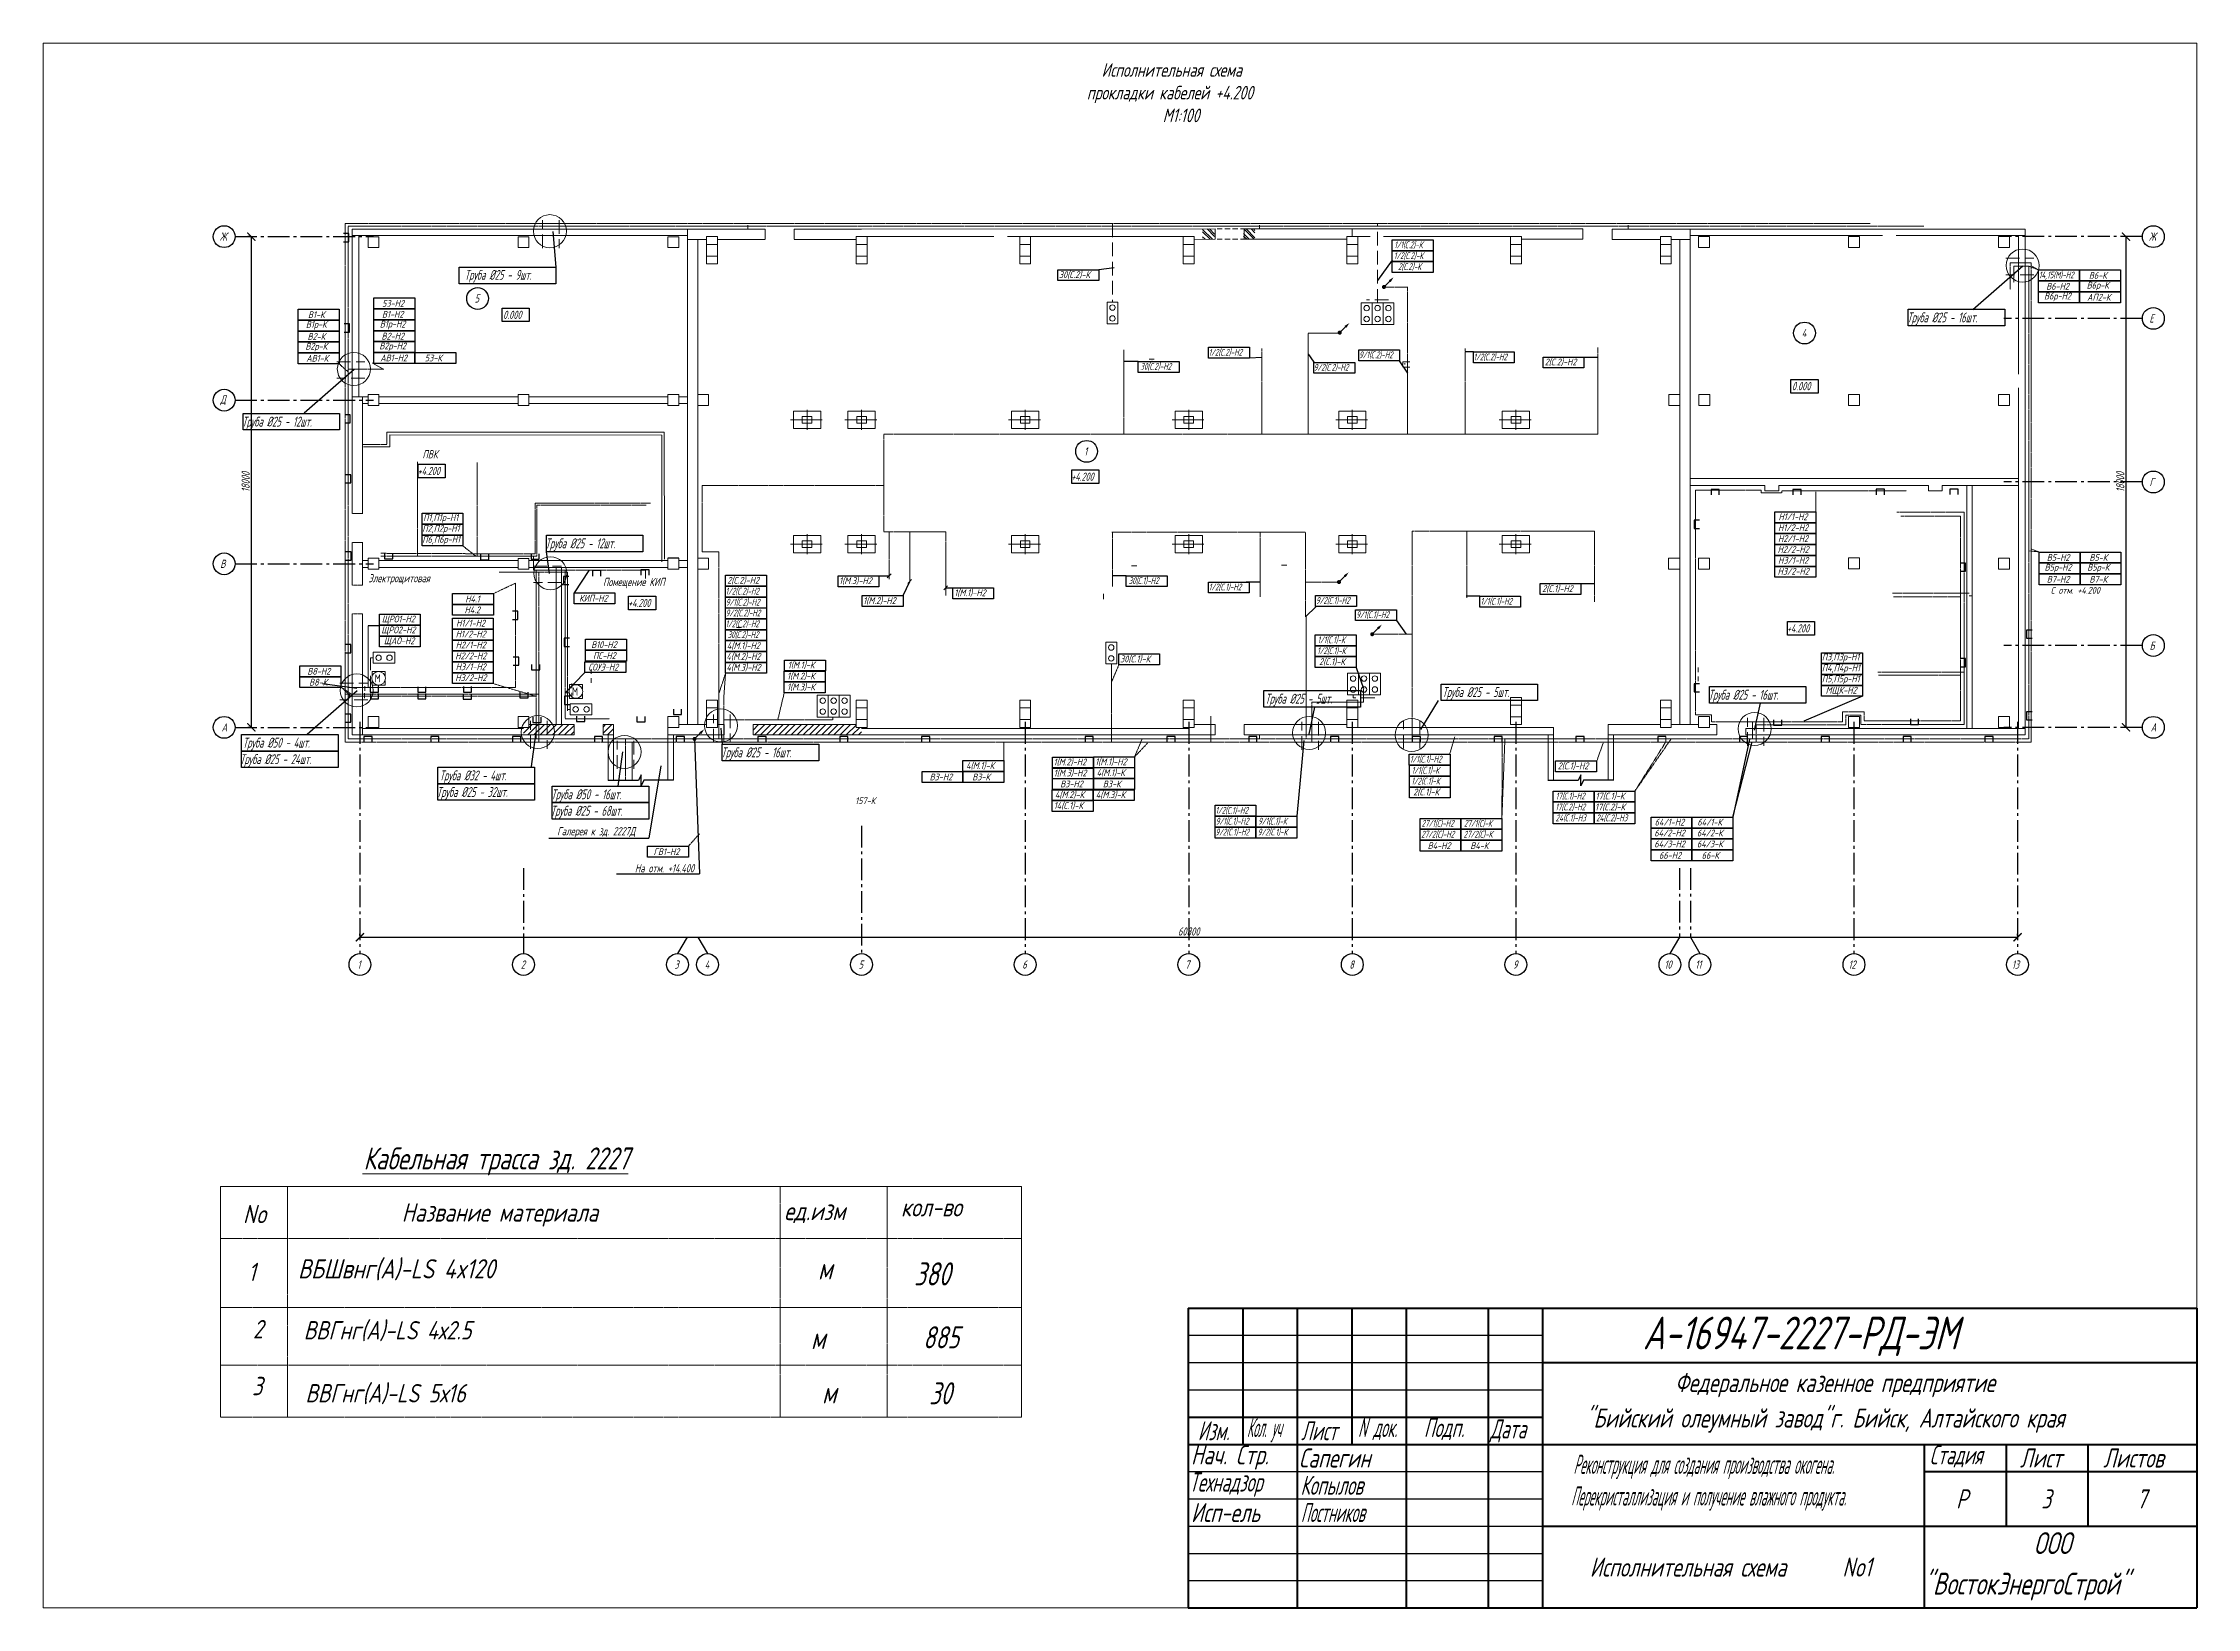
# Model space of a CAD drawing. Header units: millimetres. Extents: x -14296 to 10264, y -13087 to -5602.
# Drawn here: x -5971 to -5181, y -7164 to -6590 of the extents above; entities that cross this region are included whole.
import ezdxf

# ---------------------------------------------------------------- set-up
doc = ezdxf.new("R2010")
doc.units = ezdxf.units.MM
for name, pattern in [('CENTER2', [1.125, 0.75, -0.125, 0.125, -0.125]), ('gost5', [7, 5, -2, 0]), ('gost6', [12, 8, -1.5, 1, -1.5]), ('HIDDEN2', [4.7625, 3.175, -1.5875]), ('K5LT_BASIC', [0]), ('PHANTOM2', [1.25, 0.625, -0.125, 0.125, -0.125, 0.125, -0.125])]:
    doc.linetypes.add(name, pattern=pattern)
for name, color, linetype, lineweight in [('1', 4, 'Continuous', 15), ('КаБель контрольный (Вновь)', 142, 'gost5', 15), ('КаБель силовой (Вновь)', 1, 'Continuous', 15), ('Линия выноска', 137, 'Continuous', 25), ('Осевая', 4, 'gost6', 25), ('Размерная', 4, 'Continuous', 25), ('Рамка толстая', 7, 'Continuous', 15), ('Рамка тонкая', 5, 'Continuous', 25), ('стена', 7, 'Continuous', 18), ('Строительный', 251, 'Continuous', 13), ('Текст', 7, 'Continuous', 20), ('Технологическое', 156, 'Continuous', 18), ('Штампы', 252, 'Continuous', 25), ('Эл. аппараты (Вновь)', 93, 'Continuous', 15), ('ЭлектрооБорудование (Вновь)', 160, 'Continuous', 15)]:
    doc.layers.add(name, color=color, linetype=linetype, lineweight=lineweight)
doc.styles.add('gost shx', font='gost.shx', dxfattribs={"oblique": 15})
doc.styles.add('Simplex', font='simplex.shx', dxfattribs={"width": 0.7, "oblique": 15})

msp = doc.modelspace()

# ---------------------------------------------------------------- texts
at = {"color": 18, "true_color": 0x000000, "style": 'Simplex', "oblique": 15}
for s, height, width, p in [('А-16947-2227-РД-ЭМ', 12, 0.7, (-5383.73497, -7068.78032)), ('Федеральное казенное предприятие', 7, 0.7, (-5371.95911, -7084.4708)), ('Кол. уч', 7, 0.4, (-5529.01915, -7100.9708)), ('N', 7, 0.5, (-5488.26954, -7100.9708)), ('Подп.', 7, 0.6, (-5464.07193, -7100.9708)), ('"Бийский олеумный завод"г. Бийск, Алтайского края', 7, 0.7, (-5404.78432, -7097.4708)), ('Изм.', 7, 0.6, (-5546.97193, -7102.13746)), ('Лист', 7, 0.6, (-5509.10783, -7102.13746)), ('док.', 7, 0.5, (-5482.7021, -7100.9708)), ('Дата', 7, 0.6, (-5439.77385, -7101.4708)), ('Нач. Стр.', 7, 0.7, (-5549.4606, -7110.9708)), ('Сапегин', 7, 0.7, (-5509.90719, -7112.13746)), ('Реконструкция для создания производства окогена.', 7, 0.4, (-5409.21915, -7114.4708)), ('Стадия', 7, 0.6, (-5278.57578, -7110.9708)), ('Лист', 7, 0.7, (-5245.44394, -7112.13746)), ('Листов', 7, 0.7, (-5214.90184, -7112.13746)), ('Технадзор', 7, 0.6, (-5550.12727, -7120.9708)), ('Копылов', 7, 0.6, (-5509.32727, -7122.13746)), ('Исп-ель', 7, 0.7, (-5549.4606, -7132.13746)), ('Постников', 7, 0.5, (-5509.19394, -7132.13746)), ('Перекристаллизация и получение влажного продукта.', 7, 0.4, (-5410.08498, -7126.06736)), ('Р', 7, 0.7, (-5268.85313, -7127.13746)), ('3', 7, 0.7, (-5237.63176, -7127.13746)), ('7', 7, 0.7, (-5202.63176, -7127.13746)), ('ООО', 8, 0.7, (-5240.39907, -7143.87556)), ('Исполнительная схема ', 7, 0.7, (-5403.19906, -7152.15179)), ('No1', 7, 0.7, (-5310.56572, -7152.15179)), ('"ВостокЭнергоСтрой"', 8, 0.7, (-5280.7219, -7158.7327))]:
    msp.add_text(s, height=height, dxfattribs=dict(at, width=width)).set_placement(p)
at = {"layer": 'Линия выноска', "color": 18, "linetype": 'PHANTOM2', "lineweight": 15, "true_color": 0x000000, "style": 'gost shx', "oblique": 15}
for s, height, p in [('ВБШвнг(А)-LS 4x120', 7.0537095, (-5877.01944, -7042.77791)), ('ВВГнг(А)-LS 4х2.5', 6.7385011, (-5874.95612, -7065.15667)), ('ВВГнг(А)-LS 5х16', 6.7385011, (-5874.32756, -7088.25569))]:
    msp.add_text(s, height=height, dxfattribs=at).set_placement(p)
at = {"layer": 'Линия выноска', "color": 18, "true_color": 0x000000, "char_height": 3, "style": 'Simplex'}
for s, insert, attachment_point in [('Галерея к зд. 2227Д', (-5767.66689, -6877.23552), 2), ('На отм. +14.400', (-5731.70643, -6890.81727), 3)]:
    msp.add_mtext(s, dxfattribs=dict(at, insert=insert, attachment_point=attachment_point))
at = {"layer": 'Размерная', "color": 18, "true_color": 0x000000, "char_height": 3, "attachment_point": 5, "rotation": 90, "style": 'Simplex'}
for insert in [(-5896.24232, -6750.63815), (-5208.64232, -6750.63815)]:
    msp.add_mtext('18000', dxfattribs=dict(at, insert=insert))
at = {"layer": 'Размерная', "color": 18, "true_color": 0x000000, "insert": (-5550.31732, -6915.51315), "char_height": 3, "attachment_point": 5, "style": 'Simplex'}
msp.add_mtext('60800', dxfattribs=at)
at = {"layer": 'Текст', "color": 18, "linetype": 'PHANTOM2', "lineweight": 15, "true_color": 0x000000, "style": 'Simplex', "oblique": 15}
for s, height, width, p in [('Исполнительная схема', 5, 0.7, (-5582.26016, -6601.99421)), ('прокладки кабелей +4.200', 5, 0.7, (-5587.68919, -6610.32754)), ('М1:100', 5, 0.7, (-5559.85586, -6618.66088)), ('Ж', 3, 0.7, (-5905.71924, -6662.13815)), ('Ж', 3, 0.7, (-5198.11924, -6662.13815)), ('1/2(С.2)-К', 2.5, 0.6, (-5475.09427, -6668.88265)), ('1/1(С.2)-К', 2.5, 0.6, (-5474.95142, -6664.88265)), ('Труба Ø25 - 9шт.', 3.6333007, 0.6, (-5815.90709, -6676.4733)), ('30(С.2)-К', 2.5, 0.7, (-5597.93995, -6675.82984)), ('2(С.2)-К', 2.5, 0.6, (-5473.55856, -6672.88265)), ('14,15(М)-Н2', 2.5, 0.6, (-5238.49227, -6675.93402)), ('В6-К', 2.5, 0.7, (-5220.16321, -6676.11259)), ('5', 3, 0.7, (-5812.22791, -6684.81815)), ('В6р-Н2', 2.5, 0.7, (-5236.59941, -6683.69593)), ('В6-Н2', 2.5, 0.7, (-5235.80774, -6680.11259)), ('В6р-К', 2.5, 0.7, (-5220.95487, -6679.69593)), ('АП2-К', 2.5, 0.7, (-5220.78821, -6684.11259)), ('В1-К', 2.5, 0.7, (-5873.35757, -6690.50828)), ('53-Н2', 2.5, 0.7, (-5846.20423, -6686.38771)), ('В1-Н2', 2.5, 0.7, (-5846.22377, -6690.38771)), ('0.000', 3, 0.7, (-5801.79822, -6690.81854)), ('Труба Ø25 - 16шт.', 3.6333007, 0.6, (-5286.78383, -6692.08657)), ('Е', 3, 0.7, (-5197.96924, -6692.13815)), ('В1р-К', 2.5, 0.7, (-5874.14924, -6694.09161)), ('В2-К', 2.5, 0.7, (-5873.52424, -6698.50828)), ('В1р-Н2', 2.5, 0.7, (-5847.01543, -6693.97105)), ('В2-Н2', 2.5, 0.7, (-5846.39043, -6698.38771)), ('4', 3, 0.7, (-5325.48625, -6697.49327)), ('В2р-К', 2.5, 0.7, (-5874.31591, -6702.09161)), ('АВ1-К', 2.5, 0.7, (-5873.98257, -6706.50828)), ('В2р-Н2', 2.5, 0.7, (-5847.1821, -6701.97105)), ('АВ1-Н2', 2.5, 0.7, (-5846.84877, -6706.38771)), ('53-К', 2.5, 0.7, (-5830.52645, -6706.38768)), ('30(С.2)-Н2', 2.5, 0.6, (-5568.06448, -6709.50044)), ('1/2(С.2)-Н2', 2.5, 0.6, (-5543.0113, -6704.31104)), ('9/2(С.2)-Н2', 2.5, 0.6, (-5504.47468, -6709.83878)), ('9/1(С.2)-Н2', 2.5, 0.6, (-5487.87372, -6705.23773)), ('1/2(С.2)-Н2', 2.5, 0.6, (-5445.8771, -6706.01959)), ('2(С.2)-Н2', 2.5, 0.7, (-5419.76935, -6707.87982)), ('0.000', 3, 0.7, (-5329.05228, -6716.99327)), ('Д', 3, 0.7, (-5905.54268, -6721.85244)), ('Труба Ø25 - 12шт.', 3.6333007, 0.6, (-5897.52844, -6730.30034)), ('1', 3, 0.7, (-5588.68205, -6740.90454)), ('+4.200', 3, 0.6, (-5833.15737, -6748.08029)), ('ПВК', 3, 0.7, (-5831.38787, -6741.95751)), ('+4.200', 3, 0.6, (-5593.41299, -6750.1947)), ('Г', 3, 0.7, (-5197.91924, -6752.13815)), ('П1,П1р-Н1', 2.5, 0.7, (-5831.10973, -6764.91486)), ('Н1/1-Н2', 2.5, 0.7, (-5334.00266, -6764.64747)), ('П2,П2р-Н1', 2.5, 0.7, (-5831.44307, -6768.91486)), ('Н1/2-Н2', 2.5, 0.7, (-5334.16933, -6768.64747)), ('Н2/1-Н2', 2.5, 0.7, (-5334.16933, -6772.64747)), ('П6,П6р-Н1', 2.5, 0.7, (-5831.44307, -6772.91486)), ('Труба Ø25 - 12шт.', 3.6333007, 0.6, (-5786.28412, -6774.95548)), ('Н2/2-Н2', 2.5, 0.7, (-5334.336, -6776.64747)), ('Н3/1-Н2', 2.5, 0.7, (-5334.16933, -6780.64747)), ('В5-Н2', 2.5, 0.7, (-5235.60443, -6779.57379)), ('В5-К', 2.5, 0.7, (-5219.95989, -6779.57379)), ('В', 3, 0.7, (-5905.54268, -6782.13815)), ('Электрощитовая', 3, 0.7, (-5851.20649, -6787.42274)), ('Помещение КИП', 3, 0.7, (-5765.14857, -6788.79602)), ('2(С.2)-Н2', 2.5, 0.7, (-5719.57663, -6787.9402)), ('1(М.3)-Н2', 2.5, 0.7, (-5678.56265, -6788.10851)), ('30(С.1)-Н2', 2.5, 0.6, (-5572.34653, -6788.0756)), ('Н3/2-Н2', 2.5, 0.7, (-5334.336, -6784.64747)), ('В5р-Н2', 2.5, 0.7, (-5236.3961, -6783.15712)), ('В7-Н2', 2.5, 0.7, (-5235.60443, -6787.57379)), ('В5р-К', 2.5, 0.7, (-5220.75156, -6783.15712)), ('В7-К', 2.5, 0.7, (-5219.95989, -6787.57379)), ('Н4.1', 2.5, 0.7, (-5815.69248, -6794.78897)), ('КИП-Н2', 2.5, 0.7, (-5773.91533, -6794.51904)), ('+4.200', 3, 0.6, (-5755.97003, -6796.50296)), ('1/2(С.2)-Н2', 2.5, 0.6, (-5720.21416, -6791.93469)), ('9/1(С.2)-Н2', 2.5, 0.6, (-5720.1192, -6795.97326)), ('1(М.2)-Н2', 2.5, 0.7, (-5669.71916, -6795.37973)), ('1(М.1)-Н2', 2.5, 0.7, (-5636.31601, -6792.52924)), ('1/2(С.1)-Н2', 2.5, 0.6, (-5542.96649, -6790.39497)), ('9/2(С.1)-Н2', 2.5, 0.6, (-5503.66624, -6795.33865)), ('1/1(С.1)-Н2', 2.5, 0.6, (-5443.29696, -6795.64864)), ('2(С.1)-Н2', 2.5, 0.7, (-5420.69137, -6790.97597)), ('С отм. +4.200', 2.5, 0.7, (-5234.14251, -6791.62264)), ('ЩРО1-Н2', 2.5, 0.7, (-5846.2941, -6802.13928)), ('Н1/1-Н2', 2.5, 0.7, (-5819.02887, -6803.67064)), ('Н4.2', 2.5, 0.7, (-5815.96202, -6798.78897)), ('9/2(С.2)-Н2', 2.5, 0.6, (-5720.19526, -6799.94241)), ('1/2(С.2)-Н2', 2.5, 0.6, (-5720.21338, -6803.89936)), ('9/1(С.1)-Н2', 2.5, 0.6, (-5488.9073, -6800.56933)), ('ЩРО2-Н2', 2.5, 0.7, (-5846.46077, -6806.13928)), ('ЩАО-Н2', 2.5, 0.7, (-5845.5441, -6810.13928)), ('Н1/2-Н2', 2.5, 0.7, (-5819.19553, -6807.67064)), ('Н2/1-Н2', 2.5, 0.7, (-5819.19553, -6811.67064)), ('В10-Н2', 2.5, 0.7, (-5769.47658, -6811.55083)), ('4(М.1)-Н2', 2.5, 0.7, (-5719.71352, -6811.88873)), ('30(С.2)-Н2', 2.5, 0.6, (-5719.43388, -6807.88872)), ('1/1(С.1)-К', 2.5, 0.6, (-5503.08445, -6809.77674)), ('+4.200', 3, 0.6, (-5330.9273, -6805.83999)), ('Б', 3, 0.7, (-5197.86924, -6812.13815)), ('Н2/2-Н2', 2.5, 0.7, (-5819.3622, -6815.67064)), ('Н3/1-Н2', 2.5, 0.7, (-5819.19553, -6819.67064)), ('СОУЭ-Н2', 2.5, 0.7, (-5770.56943, -6819.7985)), ('ПС-Н2', 2.5, 0.7, (-5768.80991, -6815.55083)), ('4(М.2)-Н2', 2.5, 0.7, (-5719.88019, -6815.88873)), ('4(М.3)-Н2', 2.5, 0.7, (-5719.88019, -6819.88873)), ('1(М.1)-К', 2.5, 0.7, (-5697.37572, -6819.01991)), ('30(С.1)-К', 2.5, 0.7, (-5575.48105, -6816.78675)), ('1/2(С.1)-К', 2.5, 0.6, (-5503.22731, -6813.77674)), ('2(С.1)-К', 2.5, 0.7, (-5502.51303, -6817.77674)), ('П3,П3р-Н1', 2.5, 0.7, (-5318.09287, -6816.08286)), ('П4,П4р-Н1', 2.5, 0.7, (-5318.09287, -6820.08286)), ('В8-Н2', 2.5, 0.7, (-5873.59539, -6821.33125)), ('В8-К', 2.5, 0.7, (-5872.93901, -6825.319)), ('Н3/2-Н2', 2.5, 0.7, (-5819.3622, -6823.67064)), ('1(М.2)-К', 2.5, 0.7, (-5697.65949, -6823.0694)), ('1(М.3)-К', 2.5, 0.7, (-5697.65949, -6827.0694)), ('П5,П5р-Н1', 2.5, 0.7, (-5318.09287, -6824.08286)), ('Труба Ø25 - 5шт.', 3.6333007, 0.6, (-5522.28945, -6831.94334)), ('Труба Ø25 - 5шт.', 3.6333007, 0.6, (-5457.3162, -6829.52882)), ('Труба Ø25 - 16шт.', 3.6333007, 0.6, (-5359.71293, -6830.5037)), ('МЩК-Н2', 2.5, 0.7, (-5316.69574, -6828.26144)), ('А', 3, 0.7, (-5905.06732, -6842.13815)), ('А', 3, 0.7, (-5197.46732, -6842.13815)), ('Труба Ø50 - 4шт.', 3.6333007, 0.6, (-5897.28559, -6848.07055)), ('Труба Ø25 - 16шт.', 3.6333007, 0.6, (-5721.79663, -6851.62646)), ('Труба Ø25 - 24шт.', 3.6333007, 0.6, (-5898.32367, -6854.12606)), ('Труба Ø32 - 4шт.', 3.6333007, 0.6, (-5825.10574, -6860.09568)), ('4(М.1)-К', 2.5, 0.7, (-5631.98939, -6855.91045)), ('1(М.2)-Н2', 2.5, 0.7, (-5599.89974, -6854.60331)), ('1(М.3)-Н2', 2.5, 0.7, (-5599.83087, -6858.63079)), ('1(М.1)-Н2', 2.5, 0.7, (-5584.63935, -6854.53725)), ('4(М.1)-К', 2.5, 0.7, (-5584.09847, -6858.47704)), ('1/1(С.1)-Н2', 2.5, 0.6, (-5469.18529, -6853.5371)), ('1/1(С.1)-К', 2.5, 0.6, (-5468.54407, -6857.60248)), ('2(С.1)-Н2', 2.5, 0.7, (-5414.9878, -6856.00437)), ('Труба Ø25 - 32шт.', 3.6333007, 0.6, (-5826.14383, -6866.15118)), ('Труба Ø50 - 16шт.', 3.6333007, 0.6, (-5784.15016, -6867.00031)), ('В3-Н2', 2.5, 0.7, (-5645.35561, -6860.08902)), ('В3-К', 2.5, 0.7, (-5629.71108, -6860.08902)), ('4(М.2)-К', 2.5, 0.7, (-5599.39926, -6866.57674)), ('В3-Н2', 2.5, 0.7, (-5597.4647, -6862.65562)), ('4(М.3)-К', 2.5, 0.7, (-5584.39926, -6866.57674)), ('В3-К', 2.5, 0.7, (-5581.82016, -6862.65562)), ('1/2(С.1)-К', 2.5, 0.6, (-5468.68693, -6861.60248)), ('2(С.1)-К', 2.5, 0.7, (-5467.97264, -6865.60248)), ('17(С.1)-Н2', 2.5, 0.6, (-5415.72023, -6867.08695)), ('17(С.1)-К', 2.5, 0.7, (-5401.12331, -6867.08695)), ('Труба Ø25 - 68шт.', 3.6333007, 0.6, (-5784.35778, -6873.05581)), ('157-К', 2.5, 0.7, (-5672.67414, -6868.79874)), ('14(С.1)-К', 2.5, 0.7, (-5599.81576, -6870.55)), ('1/2(С.1)-Н2', 2.5, 0.6, (-5540.5139, -6872.30094)), ('24(С.1)-Н3', 2.5, 0.6, (-5415.74831, -6875.08695)), ('17(С.2)-Н2', 2.5, 0.6, (-5415.86309, -6871.08695)), ('17(С.2)-К', 2.5, 0.7, (-5401.28998, -6871.08695)), ('24(С.2)-Н3', 2.5, 0.6, (-5400.89117, -6875.08695)), ('9/2(С.1)-Н2', 2.5, 0.6, (-5540.56173, -6880.30094)), ('9/1(С.1)-Н2', 2.5, 0.6, (-5540.41887, -6876.30094)), ('9/2(С.1)-К', 2.5, 0.6, (-5525.01839, -6880.30094)), ('9/1(С.1)-К', 2.5, 0.6, (-5524.87553, -6876.30094)), ('27/2(С)-Н2', 2.5, 0.6, (-5465.04934, -6881.08363)), ('27/1(С)-Н2', 2.5, 0.6, (-5464.90648, -6877.08363)), ('27/2(С)-К', 2.5, 0.6, (-5449.50599, -6881.08363)), ('27/1(С)-К', 2.5, 0.6, (-5449.36313, -6877.08363)), ('64/2-Н2', 2.5, 0.7, (-5379.56907, -6880.6575)), ('64/1-Н2', 2.5, 0.7, (-5379.4024, -6876.6575)), ('64/2-К', 2.5, 0.7, (-5363.92453, -6880.6575)), ('64/1-К', 2.5, 0.7, (-5363.75786, -6876.6575)), ('ГВ1-Н2', 2.5, 0.7, (-5746.62229, -6887.50418)), ('В4-Н2', 2.5, 0.7, (-5462.68624, -6885.2622)), ('В4-К', 2.5, 0.7, (-5447.0417, -6885.2622)), ('64/3-Н2', 2.5, 0.7, (-5379.56907, -6884.6575)), ('66-Н2', 2.5, 0.7, (-5377.81907, -6888.83607)), ('64/3-К', 2.5, 0.7, (-5363.92453, -6884.6575)), ('66-К', 2.5, 0.7, (-5362.17453, -6888.83607)), ('1', 3, 0.7, (-5855.21924, -6929.13815)), ('2', 3, 0.7, (-5795.29268, -6929.13815)), ('3', 3, 0.7, (-5738.9458, -6929.13815)), ('4', 3, 0.7, (-5727.85322, -6929.13815)), ('5', 3, 0.7, (-5671.3958, -6929.13815)), ('6', 3, 0.7, (-5611.36924, -6929.13815)), ('7', 3, 0.7, (-5551.61924, -6929.13815)), ('8', 3, 0.7, (-5491.38838, -6929.13815)), ('9', 3, 0.7, (-5431.36924, -6929.13815)), ('10', 3, 0.7, (-5375.84268, -6929.13815)), ('11', 3, 0.7, (-5364.51924, -6929.13815)), ('12', 3, 0.7, (-5308.34268, -6929.13815)), ('13', 3, 0.7, (-5248.41924, -6929.13815)), ('%%UКабельная трасса зд. 2227', 8.0862014, 0.7, (-5852.98903, -7002.80012)), ('м', 8.0862, 0.7, (-5686.30647, -7043.17989)), ('380', 8.464451, 0.7, (-5651.06999, -7045.33872)), ('885', 8.086201, 0.7, (-5647.75187, -7068.41042)), ('м', 8.0862, 0.7, (-5688.88409, -7068.67933)), ('м', 8.0862, 0.7, (-5684.8226, -7088.64932)), ('30', 8.086201, 0.7, (-5645.5305, -7088.94624))]:
    msp.add_text(s, height=height, dxfattribs=dict(at, width=width)).set_placement(p)
at = {"layer": 'ЭлектрооБорудование (Вновь)', "color": 18, "linetype": 'PHANTOM2', "lineweight": 15, "true_color": 0x000000, "style": 'Simplex', "width": 0.7}
for p in [(-5848.8613, -6824.14387), (-5776.47845, -6828.98763)]:
    msp.add_text('М', height=3, dxfattribs=at).set_placement(p)
at = {"layer": 'ЭлектрооБорудование (Вновь)', "color": 18, "linetype": 'PHANTOM2', "lineweight": 15, "true_color": 0x000000, "style": 'gost shx', "oblique": 15}
for s, height, p in [('Название материала', 6.7385011, (-5838.98501, -7021.93874)), ('No', 6.738501, (-5897.19533, -7022.53447)), ('ед.изм', 6.738501, (-5698.68076, -7021.40866)), ('кол-во', 6.738501, (-5655.87623, -7020.04427)), ('1', 6.7385, (-5895.31318, -7043.77148)), ('2', 6.7385, (-5893.56542, -7064.75983)), ('3', 6.7385, (-5893.90934, -7085.62638))]:
    msp.add_text(s, height=height, dxfattribs=at).set_placement(p)

# ---------------------------------------------------------------- blocks, each defined once
blk = doc.blocks.new('_ArchTick')
at = {"color": 0, "const_width": 0.15}
blk.add_lwpolyline([(-0.5, -0.5), (0.5, 0.5)], dxfattribs=at)

# ---------------------------------------------------------------- hatches: boundary and pattern name
at = {"layer": 'КаБель силовой (Вновь)', "true_color": 0x000000}
for points in [[(-5479.45743, -6679.09997, 1), (-5477.95743, -6679.09997, 1)], [(-5495.69409, -6695.85381, 1), (-5494.19409, -6695.85381, 1)], [(-5495.96006, -6787.34207, 1), (-5494.46006, -6787.34207, 1)], [(-5483.76865, -6806.48314, 1), (-5482.26865, -6806.48314, 1)], [(-5732.33666, -6844.9033, 1), (-5730.83666, -6844.9033, 1)]]:
    msp.add_hatch(color=18, dxfattribs=at).paths.add_polyline_path(points)

# ---------------------------------------------------------------- linework, layer by layer
at = {"color": 18, "true_color": 0x000000}
msp.add_line((-5737.31732, -6778.63815), (-5741.31732, -6778.63815), dxfattribs=at)
at = {"color": 18, "lineweight": 60, "true_color": 0x000000}
for p, q in [((-5550.52727, -7053.63746), (-5180.52727, -7053.63746)), ((-5550.52727, -7053.63746), (-5550.52727, -7163.63746)), ((-5530.52727, -7053.63746), (-5530.52727, -7103.63746)), ((-5510.52727, -7053.63746), (-5510.52727, -7163.63746)), ((-5490.52727, -7053.63746), (-5490.52727, -7103.63746)), ((-5470.52727, -7053.63746), (-5470.52727, -7163.63746)), ((-5440.52727, -7053.63746), (-5440.52727, -7163.63746)), ((-5420.52727, -7053.63746), (-5420.52727, -7163.63746)), ((-5180.52727, -7053.63746), (-5180.52727, -7163.63746)), ((-5420.52727, -7073.63746), (-5180.52727, -7073.63746)), ((-5550.52727, -7093.63746), (-5420.52727, -7093.63746)), ((-5550.52727, -7103.63746), (-5180.52727, -7103.63746)), ((-5280.52727, -7103.63746), (-5280.52727, -7163.63746)), ((-5250.52727, -7103.63746), (-5250.52727, -7133.63746)), ((-5220.52727, -7103.63746), (-5220.52727, -7133.63746)), ((-5280.52727, -7113.63746), (-5180.52727, -7113.63746)), ((-5420.52727, -7133.63746), (-5180.52727, -7133.63746)), ((-5550.52727, -7163.63746), (-5180.52727, -7163.63746))]:
    msp.add_line(p, q, dxfattribs=at)
at = {"color": 18, "lineweight": 25, "true_color": 0x000000}
for p, q in [((-5550.52727, -7063.63746), (-5420.52727, -7063.63746)), ((-5550.52727, -7073.63746), (-5420.52727, -7073.63746)), ((-5550.52727, -7083.63746), (-5420.52727, -7083.63746)), ((-5550.52727, -7113.63746), (-5420.52727, -7113.63746)), ((-5550.52727, -7123.63746), (-5420.52727, -7123.63746)), ((-5550.52727, -7133.63746), (-5420.52727, -7133.63746)), ((-5550.52727, -7143.63746), (-5420.52727, -7143.63746)), ((-5550.52727, -7153.63746), (-5420.52727, -7153.63746))]:
    msp.add_line(p, q, dxfattribs=at)
at = {"layer": '1', "color": 18, "true_color": 0x000000}
msp.add_line((-5684.72802, -6773.43815), (-5696.41778, -6773.43815), dxfattribs=at)
at = {"layer": 'КаБель контрольный (Вновь)', "color": 18, "linetype": 'PHANTOM2', "lineweight": 15, "true_color": 0x000000}
for p, q in [((-5859.7268, -6777.035), (-5859.7268, -6657.91918)), ((-5241.27018, -6846.12886), (-5241.27018, -6670.28253)), ((-5859.7268, -6846.12886), (-5859.7268, -6777.035)), ((-5846.62488, -6776.79565), (-5790.0879, -6777.035)), ((-5788.6733, -6846.12886), (-5788.6733, -6808.86697)), ((-5788.6733, -6828.4383), (-5859.7268, -6828.4383)), ((-5788.6733, -6846.12886), (-5788.6733, -6828.05985)), ((-5788.6733, -6828.05985), (-5788.6733, -6828.4383)), ((-5720.81413, -6829.18418), (-5720.81413, -6846.12886)), ((-5342.20943, -6839.69944), (-5342.20943, -6846.12886)), ((-5342.20943, -6839.69944), (-5311.93435, -6839.69944)), ((-5788.6733, -6846.12886), (-5859.7268, -6846.12886)), ((-5755.50699, -6846.12886), (-5788.6733, -6846.12886)), ((-5755.50699, -6846.12886), (-5241.27018, -6846.12886)), ((-5754.49893, -6859.95742), (-5754.49893, -6846.003)), ((-5660.95107, -7009.10397), (-5700.12711, -7009.10397)), ((-5700.12711, -7009.10397), (-5700.12711, -7028.07837)), ((-5660.95107, -7028.07837), (-5660.95107, -7009.10397)), ((-5611.65389, -7028.07837), (-5611.65389, -7009.10397))]:
    msp.add_line(p, q, dxfattribs=at)
at = {"layer": 'КаБель контрольный (Вновь)', "color": 18, "true_color": 0x000000}
for p, q in [((-5578.29122, -6655.84175), (-5578.29122, -6684.64175)), ((-5481.05761, -6684.86826), (-5481.05761, -6656.03254)), ((-5477.05761, -6683.86826), (-5485.05761, -6683.86826)), ((-5850.46266, -6826.68431), (-5850.46266, -6815.11612)), ((-5850.46266, -6815.11612), (-5849.46266, -6815.11612)), ((-5778.19333, -6829.02808), (-5778.19333, -6834.02808)), ((-5490.02614, -6829.74816), (-5490.02614, -6828.74816)), ((-5482.02614, -6829.74816), (-5490.02614, -6829.74816)), ((-5778.19333, -6834.02808), (-5777.19333, -6834.02808)), ((-5680.87737, -6836.82863), (-5680.87737, -6837.82863))]:
    msp.add_line(p, q, dxfattribs=at)
at = {"layer": 'КаБель силовой (Вновь)', "color": 18, "linetype": 'PHANTOM2', "lineweight": 15, "true_color": 0x000000}
for p, q in [((-5858.62334, -6777.81733), (-5858.62334, -6658.00669)), ((-5242.23127, -6844.85409), (-5242.23127, -6671.42696)), ((-5364.41897, -6836.01009), (-5364.41897, -6753.68755)), ((-5364.41897, -6753.68755), (-5340.31744, -6753.68755)), ((-5340.31744, -6753.68755), (-5340.31744, -6754.64993)), ((-5332.80336, -6754.64993), (-5332.80336, -6753.88815)), ((-5332.80336, -6753.88815), (-5287.02127, -6753.88815)), ((-5340.31744, -6754.64993), (-5332.80336, -6754.64993)), ((-5858.62334, -6826.01533), (-5858.62334, -6777.81733)), ((-5846.62488, -6777.81733), (-5811.79556, -6777.81733)), ((-5797.24114, -6796.13395), (-5797.24114, -6787.75551)), ((-5797.24114, -6796.13395), (-5797.24114, -6826.01533)), ((-5851.34814, -6803.39951), (-5851.34814, -6826.01533)), ((-5789.68062, -6829.24122), (-5789.68062, -6808.87204)), ((-5789.68062, -6808.87204), (-5789.68062, -6844.85409)), ((-5797.24114, -6826.01533), (-5858.62334, -6826.01533)), ((-5858.62334, -6826.01533), (-5858.62334, -6844.85409)), ((-5858.62334, -6826.01533), (-5858.62334, -6829.24122)), ((-5858.62334, -6829.24122), (-5789.68062, -6829.24122)), ((-5722.62615, -6828.18857), (-5722.62615, -6844.85409)), ((-5358.54298, -6836.01009), (-5364.41897, -6836.01009)), ((-5358.54298, -6838.61785), (-5358.54298, -6836.01009)), ((-5343.54625, -6838.61785), (-5358.54298, -6838.61785)), ((-5343.54625, -6838.61785), (-5343.54625, -6844.85409)), ((-5343.54625, -6838.61785), (-5312.01401, -6838.61785)), ((-5858.62334, -6844.85409), (-5756.87602, -6844.85409)), ((-5789.68062, -6844.85409), (-5242.23127, -6844.85409)), ((-5756.87602, -6844.85409), (-5756.87602, -6860.088))]:
    msp.add_line(p, q, dxfattribs=at)
at = {"layer": 'КаБель силовой (Вновь)', "color": 18, "linetype": 'gost5', "true_color": 0x000000}
for p, q in [((-5787.29934, -6664.81555), (-5787.29934, -6654.56303)), ((-5781.21893, -6654.56303), (-5781.21893, -6664.81555)), ((-5250.65444, -6668.56622), (-5240.40192, -6668.56622)), ((-5240.40192, -6674.64663), (-5250.65444, -6674.64663)), ((-5862.72397, -6706.5224), (-5852.47145, -6706.5224)), ((-5852.47145, -6712.60281), (-5862.72397, -6712.60281)), ((-5790.63539, -6781.4522), (-5780.38287, -6781.4522)), ((-5780.38287, -6787.53261), (-5790.63539, -6787.53261)), ((-5861.66008, -6824.41113), (-5851.40756, -6824.41113)), ((-5851.40756, -6830.49154), (-5861.66008, -6830.49154)), ((-5791.72535, -6848.5472), (-5791.72535, -6838.29468)), ((-5785.64494, -6838.29468), (-5785.64494, -6848.5472)), ((-5724.58061, -6846.12884), (-5724.58061, -6835.87632)), ((-5718.5002, -6835.87632), (-5718.5002, -6846.12884)), ((-5508.82539, -6848.84292), (-5508.82539, -6838.5904)), ((-5502.74499, -6838.5904), (-5502.74499, -6848.84292)), ((-5471.58437, -6848.34933), (-5471.58437, -6838.09681)), ((-5465.50396, -6838.09681), (-5465.50396, -6848.34933)), ((-5345.4184, -6847.40328), (-5345.4184, -6837.15076)), ((-5339.338, -6837.15076), (-5339.338, -6847.40328)), ((-5759.92871, -6855.81482), (-5759.92871, -6845.5623)), ((-5753.8483, -6845.5623), (-5753.8483, -6855.81482))]:
    msp.add_line(p, q, dxfattribs=at)
at = {"layer": 'КаБель силовой (Вновь)', "color": 18, "true_color": 0x000000}
for p, q in [((-5476.61109, -6676.99363), (-5478.73241, -6679.11495)), ((-5492.84775, -6693.74747), (-5494.96907, -6695.8688)), ((-5493.11372, -6785.23573), (-5495.23504, -6787.35705)), ((-5480.92231, -6804.37681), (-5483.04363, -6806.49813)), ((-5847.4613, -6825.14387), (-5847.4613, -6827.68431)), ((-5729.46534, -6842.78198), (-5731.58666, -6844.9033))]:
    msp.add_line(p, q, dxfattribs=at)
for points in [[(-5476.96465, -6676.64008), (-5476.25754, -6677.34719), (-5475.19688, -6675.57942)], [(-5493.20131, -6693.39392), (-5492.4942, -6694.10103), (-5491.43354, -6692.33326)], [(-5493.46728, -6784.88218), (-5492.76017, -6785.58929), (-5491.69951, -6783.82152)], [(-5481.27587, -6804.02326), (-5480.56876, -6804.73036), (-5479.5081, -6802.9626)], [(-5729.81889, -6842.42842), (-5729.11179, -6843.13553), (-5728.05113, -6841.36776)]]:
    msp.add_solid(points, dxfattribs=at)
at = {"layer": 'Линия выноска', "color": 18, "true_color": 0x000000}
for p, q in [((-5577.61064, -6672.07783), (-5583.29122, -6672.75841)), ((-5475.67446, -6669.23361), (-5481.05761, -6676.67918)), ((-5568.83668, -6706.42901), (-5573.83668, -6706.42901)), ((-5523.4442, -6705.00723), (-5528.02587, -6705.23962)), ((-5504.30783, -6706.72019), (-5506.45911, -6703.46415)), ((-5469.96404, -6710.73526), (-5472.98275, -6706.16632)), ((-5445.89168, -6702.94816), (-5448.89168, -6702.94816)), ((-5405.37321, -6704.80839), (-5400.37321, -6704.80839)), ((-5770.30722, -6783.04838), (-5775.76919, -6791.26904)), ((-5665.21207, -6785.03708), (-5660.21207, -6785.03708)), ((-5659.50496, -6784.32997), (-5660.91918, -6785.74419)), ((-5573.2616, -6785.00417), (-5578.2616, -6785.00417)), ((-5655.11469, -6792.3083), (-5652.66451, -6787.1666)), ((-5651.95741, -6786.45949), (-5653.37162, -6787.87371)), ((-5638.73922, -6788.7507), (-5640.15343, -6790.16492)), ((-5639.44633, -6789.45781), (-5636.8782, -6789.45781)), ((-5524.2039, -6787.32354), (-5529.2039, -6787.32354)), ((-5443.59725, -6792.57721), (-5448.59725, -6792.57721)), ((-5406.46189, -6787.90454), (-5401.46189, -6787.90454)), ((-5507.43393, -6800.0442), (-5503.62125, -6796.32016)), ((-5474.15974, -6801.4979), (-5470.57145, -6806.51591)), ((-5846.95211, -6803.39951), (-5851.34814, -6803.39951)), ((-5771.80188, -6820.5485), (-5779.01233, -6827.97018)), ((-5488.92809, -6818.70531), (-5486.24276, -6826.33362)), ((-5303.1746, -6829.24953), (-5324.67284, -6838.3315)), ((-5508.13578, -6845.48282), (-5510.67132, -6873.22951)), ((-5344.68481, -6844.9956), (-5350.75008, -6873.58607)), ((-5350.75008, -6873.58607), (-5343.68481, -6845.9956))]:
    msp.add_line(p, q, dxfattribs=at)
at = {"layer": 'Линия выноска', "color": 18, "linetype": 'PHANTOM2', "lineweight": 15, "true_color": 0x000000}
for p, q in [((-5238.57827, -6672.86259), (-5242.23127, -6671.42696)), ((-5238.57827, -6672.86259), (-5241.27018, -6671.36977)), ((-5849.69553, -6706.98798), (-5845.59686, -6709.30199)), ((-5861.9393, -6707.25828), (-5858.77018, -6710.15605)), ((-5320.35652, -6761.57604), (-5320.35652, -6754.12157)), ((-5816.5248, -6774.08152), (-5811.79556, -6777.81733)), ((-5242.07338, -6775.92087), (-5238.37496, -6776.32379)), ((-5241.02298, -6775.32343), (-5238.37496, -6776.32379)), ((-5805.31588, -6791.53897), (-5797.24114, -6787.75551)), ((-5578.64708, -6824.054), (-5575.92182, -6817.68677)), ((-5805.38273, -6824.59921), (-5789.68062, -6829.24122)), ((-5720.20573, -6820.8173), (-5722.62615, -6828.18857)), ((-5720.20573, -6820.8173), (-5720.81413, -6829.18418)), ((-5861.05125, -6825.98587), (-5857.54927, -6828.4383)), ((-5861.05125, -6825.98587), (-5857.66385, -6829.24122)), ((-5698.69956, -6827.99797), (-5701.03558, -6837.82865)), ((-5618.12614, -6852.83902), (-5618.12614, -6846.12886)), ((-5570.20154, -6851.46582), (-5567.47628, -6845.0986)), ((-5570.20154, -6851.46582), (-5565.42991, -6846.41278)), ((-5454.54595, -6850.3387), (-5452.74788, -6844.1457)), ((-5435.45677, -6874.0122), (-5434.35403, -6844.9137)), ((-5435.31732, -6846.12886), (-5435.45677, -6874.0122)), ((-5400.63198, -6852.978), (-5398.15242, -6845.92971)), ((-5386.66338, -6864.01553), (-5373.51922, -6845.07062)), ((-5386.66338, -6864.01553), (-5375.31732, -6845.98157)), ((-5729.76793, -6879.64204), (-5733.85119, -6884.25418))]:
    msp.add_line(p, q, dxfattribs=at)
at = {"layer": 'Линия выноска', "color": 18, "linetype": 'ByBlock', "lineweight": -2, "true_color": 0x000000}
for p, q in [((-5748.36496, -6881.23552), (-5748.36496, -6881.23552)), ((-5729.70643, -6894.41727), (-5729.70643, -6894.41727))]:
    msp.add_line(p, q, dxfattribs=at)
for points in [[(-5731.53745, -6844.85409), (-5729.70643, -6894.41727)], [(-5743.957, -6854.80162), (-5748.36496, -6881.23552)], [(-5784.96881, -6881.23552), (-5748.36496, -6881.23552)], [(-5760.25717, -6894.41727), (-5729.70643, -6894.41727)]]:
    msp.add_lwpolyline(points, dxfattribs=at)
at = {"layer": 'Осевая', "color": 18, "true_color": 0x000000}
for p, q in [((-5900.11732, -6660.63815), (-5849.31732, -6660.63815)), ((-5200.51732, -6660.63815), (-5251.33732, -6660.63815)), ((-5200.51732, -6690.63815), (-5251.31732, -6690.63815)), ((-5900.11732, -6720.63815), (-5849.31732, -6720.63815)), ((-5200.51732, -6750.63815), (-5251.31732, -6750.63815)), ((-5900.11732, -6780.63815), (-5849.31732, -6780.63815)), ((-5200.51732, -6810.63815), (-5251.31732, -6810.63815)), ((-5900.11732, -6840.63815), (-5849.31732, -6840.63815)), ((-5854.31732, -6838.63815), (-5854.31732, -6923.63815)), ((-5610.31732, -6838.63815), (-5610.31732, -6923.63815)), ((-5550.31732, -6838.63815), (-5550.31732, -6923.63815)), ((-5490.31732, -6838.63815), (-5490.31732, -6923.63815)), ((-5430.31732, -6838.63815), (-5430.31732, -6923.63815)), ((-5306.31732, -6838.63815), (-5306.31732, -6923.63815)), ((-5200.51732, -6840.63815), (-5251.31732, -6840.63815)), ((-5246.31732, -6838.63815), (-5246.31732, -6923.63815)), ((-5670.31732, -6876.70783), (-5670.31732, -6923.63815)), ((-5794.31732, -6892.29112), (-5794.31732, -6923.63815)), ((-5370.31732, -6892.22692), (-5370.31732, -6917.63815)), ((-5366.31732, -6892.22692), (-5366.31732, -6917.63815)), ((-5734.31732, -6917.63815), (-5737.81732, -6923.63815)), ((-5730.31732, -6917.63815), (-5726.81732, -6923.63815)), ((-5370.31732, -6917.63815), (-5373.81732, -6923.63815)), ((-5366.31732, -6917.63815), (-5362.81732, -6923.63815))]:
    msp.add_line(p, q, dxfattribs=at)
at = {"layer": 'Размерная', "color": 18, "true_color": 0x000000}
for p, q in [((-5894.74232, -6660.63815), (-5895.36732, -6660.63815)), ((-5894.11732, -6840.63815), (-5894.11732, -6660.63815)), ((-5207.14232, -6660.63815), (-5207.76732, -6660.63815)), ((-5206.51732, -6840.63815), (-5206.51732, -6660.63815)), ((-5894.74232, -6840.63815), (-5895.36732, -6840.63815)), ((-5207.14232, -6840.63815), (-5207.76732, -6840.63815)), ((-5854.31732, -6917.01315), (-5854.31732, -6916.38815)), ((-5854.31732, -6917.63815), (-5246.31732, -6917.63815)), ((-5246.31732, -6917.01315), (-5246.31732, -6916.38815))]:
    msp.add_line(p, q, dxfattribs=at)
at = {"layer": 'Рамка толстая', "color": 18, "true_color": 0x000000}
for p, q in [((-5970.52727, -7163.63746), (-5970.52727, -6589.63746)), ((-5970.52727, -6589.63746), (-5180.52727, -6589.63746)), ((-5180.52727, -6589.63746), (-5180.52727, -7163.63746)), ((-5970.52727, -7163.63746), (-5180.52727, -7163.63746))]:
    msp.add_line(p, q, dxfattribs=at)
at = {"layer": 'Рамка толстая', "color": 18, "linetype": 'PHANTOM2', "lineweight": 15, "true_color": 0x000000}
for p, q in [((-5859.7268, -6657.91918), (-5859.7268, -6655.846)), ((-5859.7268, -6655.846), (-5300.38032, -6655.846)), ((-5858.62334, -6658.00669), (-5858.62334, -6656.80491)), ((-5858.62334, -6656.80491), (-5280.66128, -6656.80491)), ((-5858.62334, -6658.00669), (-5858.62334, -6658.00669)), ((-5241.27018, -6670.28253), (-5248.96608, -6670.28253)), ((-5248.96608, -6670.28253), (-5248.96608, -6680.06799)), ((-5242.23127, -6671.42696), (-5247.7055, -6671.42696)), ((-5247.7055, -6671.42696), (-5247.7055, -6677.45247)), ((-5470.15703, -6679.16718), (-5478.78813, -6679.16718)), ((-5470.0593, -6733.07049), (-5470.0593, -6679.01551)), ((-5506.45911, -6733.07049), (-5506.45911, -6695.98684)), ((-5506.45911, -6695.98684), (-5494.8182, -6695.98684)), ((-5574.06918, -6702.16907), (-5574.06918, -6733.07049)), ((-5523.4442, -6701.71044), (-5523.4442, -6733.07049)), ((-5448.89164, -6701.71044), (-5448.89164, -6733.07049)), ((-5400.25588, -6733.07049), (-5400.25588, -6701.3094)), ((-5845.59686, -6709.30199), (-5858.62334, -6709.30199)), ((-5844.45133, -6736.85006), (-5853.31732, -6736.85006)), ((-5843.31441, -6737.74573), (-5853.31732, -6737.74573)), ((-5844.45133, -6732.32551), (-5844.45133, -6736.85006)), ((-5843.31441, -6733.32551), (-5843.31441, -6737.74573)), ((-5662.16281, -6751.86605), (-5662.16281, -6733.07049)), ((-5662.16281, -6733.07049), (-5400.25588, -6733.07049)), ((-5400.25588, -6733.07049), (-5506.45911, -6733.07049)), ((-5506.45911, -6733.07049), (-5475.62615, -6733.07049)), ((-5833.18649, -6777.63257), (-5833.18649, -6743.24413)), ((-5811.25184, -6777.81733), (-5811.25184, -6743.45134)), ((-5728.76713, -6776.22429), (-5728.76713, -6751.86605)), ((-5728.76713, -6751.86605), (-5662.16281, -6751.86605)), ((-5662.16281, -6751.86605), (-5662.16281, -6768.90473)), ((-5790.0879, -6777.035), (-5790.0879, -6758.42156)), ((-5790.0879, -6758.42156), (-5747.75753, -6758.42156)), ((-5789.38883, -6777.79758), (-5789.38883, -6759.19126)), ((-5789.38883, -6759.19126), (-5749.3645, -6759.19126)), ((-5265.93138, -6761.75485), (-5290.66925, -6761.75485)), ((-5265.93138, -6839.64928), (-5265.93138, -6761.75485)), ((-5662.16281, -6768.90473), (-5639.44633, -6768.90473)), ((-5660.15503, -6786.25294), (-5660.15503, -6768.90473)), ((-5652.66451, -6787.1666), (-5652.66451, -6768.90473)), ((-5639.44633, -6768.90473), (-5639.44633, -6792.22386)), ((-5507.62072, -6769.04716), (-5578.59318, -6769.04716)), ((-5578.26164, -6769.04716), (-5578.26164, -6789.0042)), ((-5524.07882, -6792.81308), (-5524.07882, -6769.04716)), ((-5507.43393, -6800.0442), (-5507.43393, -6769.04716)), ((-5468.31732, -6768.7073), (-5468.31732, -6844.85409)), ((-5468.31732, -6768.7073), (-5401.49296, -6768.7073)), ((-5468.31732, -6768.7073), (-5444.47032, -6768.7073)), ((-5468.31732, -6768.7073), (-5468.31732, -6806.51591)), ((-5448.25826, -6768.7073), (-5448.25826, -6793.13906)), ((-5401.49296, -6768.7073), (-5401.49296, -6794.5787)), ((-5267.21918, -6763.19141), (-5289.17238, -6763.19141)), ((-5267.21918, -6838.30579), (-5267.21918, -6763.19141)), ((-5790.5931, -6777.79864), (-5811.79556, -6777.81733)), ((-5790.5931, -6777.79864), (-5789.38883, -6777.79758)), ((-5790.5931, -6782.95256), (-5790.5931, -6777.79864)), ((-5790.5931, -6777.79864), (-5790.5931, -6777.79864)), ((-5790.0879, -6777.035), (-5790.0879, -6777.035)), ((-5722.62615, -6776.22429), (-5728.76713, -6776.22429)), ((-5722.62615, -6828.18857), (-5722.62615, -6776.22429)), ((-5788.6733, -6783.67238), (-5803.25289, -6783.67238)), ((-5789.68062, -6782.95256), (-5790.5931, -6782.95256)), ((-5789.68062, -6808.87204), (-5789.68062, -6782.95256)), ((-5789.68062, -6782.95256), (-5749.58222, -6782.95256)), ((-5789.68062, -6782.95256), (-5779.07418, -6782.95256)), ((-5788.6733, -6808.86697), (-5788.6733, -6783.67238)), ((-5788.6733, -6783.67238), (-5778.20452, -6783.67238)), ((-5779.07418, -6782.95256), (-5779.07418, -6837.46925)), ((-5778.20452, -6783.67238), (-5778.20452, -6834.56889)), ((-5749.58222, -6782.95256), (-5749.58222, -6786.13263)), ((-5507.43393, -6800.0442), (-5507.43393, -6787.34347)), ((-5507.43393, -6787.34347), (-5495.21777, -6787.34347)), ((-5292.2057, -6791.44013), (-5265.91108, -6791.44013)), ((-5291.82839, -6792.80486), (-5267.21918, -6792.80486)), ((-5507.24465, -6800.0442), (-5507.24465, -6844.85409)), ((-5468.31732, -6806.51591), (-5483.07584, -6806.51591)), ((-5578.59813, -6817.36722), (-5578.59813, -6846.12886)), ((-5297.52885, -6820.38481), (-5265.93138, -6820.38481)), ((-5297.37422, -6821.54321), (-5267.21918, -6821.54321)), ((-5779.01233, -6827.97018), (-5777.53143, -6827.97018)), ((-5486.24276, -6831.44384), (-5505.21089, -6831.44384)), ((-5505.21089, -6831.44384), (-5505.21089, -6846.12886)), ((-5486.24276, -6831.44384), (-5486.24276, -6826.33362)), ((-5779.07418, -6837.46925), (-5762.74227, -6837.46925)), ((-5720.81413, -6837.82865), (-5680.87734, -6837.82865)), ((-5542.26017, -6846.12886), (-5542.26017, -6836.50829)), ((-5312.01401, -6838.61785), (-5310.512, -6838.61785)), ((-5311.93435, -6839.69944), (-5309.26626, -6839.69944)), ((-5310.512, -6838.61785), (-5310.512, -6834.97919)), ((-5310.512, -6834.97919), (-5302.60335, -6834.97919)), ((-5309.26626, -6836.63815), (-5309.26626, -6836.11291)), ((-5309.26626, -6836.11291), (-5303.78105, -6836.11291)), ((-5309.26626, -6839.69944), (-5309.26626, -6836.63815)), ((-5303.78105, -6836.11291), (-5303.78105, -6839.64928)), ((-5303.78105, -6839.64928), (-5265.93138, -6839.64928)), ((-5302.60335, -6834.97919), (-5302.60335, -6838.30579)), ((-5302.60335, -6838.30579), (-5267.21918, -6838.30579)), ((-5578.59813, -6846.12886), (-5542.26017, -6846.12886)), ((-5880.81975, -7028.07837), (-5880.81975, -7009.10397)), ((-5880.81975, -7009.10397), (-5880.81975, -7093.63746)), ((-5905.44605, -7028.07837), (-5880.81975, -7028.07837)), ((-5700.12711, -7028.07837), (-5700.12711, -7093.63746)), ((-5660.95107, -7028.07837), (-5660.95107, -7093.63746))]:
    msp.add_line(p, q, dxfattribs=at)
at = {"layer": 'Рамка тонкая', "color": 18, "lineweight": 30, "true_color": 0x000000}
for p, q in [((-5858.32132, -6659.4883), (-5860.32132, -6659.4883)), ((-5858.32132, -6662.4883), (-5858.32132, -6659.4883)), ((-5860.32132, -6662.4883), (-5858.32132, -6662.4883)), ((-5858.09111, -6692.63977), (-5860.09111, -6692.63977)), ((-5860.09111, -6695.63977), (-5858.09111, -6695.63977)), ((-5858.09111, -6695.63977), (-5858.09111, -6692.63977)), ((-5857.8972, -6725.96655), (-5859.8972, -6725.96655)), ((-5859.8972, -6728.96655), (-5857.8972, -6728.96655)), ((-5857.8972, -6728.96655), (-5857.8972, -6725.96655)), ((-5857.62062, -6747.99227), (-5859.62062, -6747.99227)), ((-5859.62062, -6750.99227), (-5857.62062, -6750.99227)), ((-5857.62062, -6750.99227), (-5857.62062, -6747.99227)), ((-5355.71727, -6753.38815), (-5358.71727, -6753.38815)), ((-5358.71727, -6753.38815), (-5358.71727, -6755.38815)), ((-5355.71727, -6755.38815), (-5355.71727, -6753.38815)), ((-5325.71727, -6753.38815), (-5328.71727, -6753.38815)), ((-5328.71727, -6753.38815), (-5328.71727, -6755.38815)), ((-5325.71727, -6755.38815), (-5325.71727, -6753.38815)), ((-5295.1188, -6753.28884), (-5298.1188, -6753.28884)), ((-5298.1188, -6753.28884), (-5298.1188, -6755.28884)), ((-5295.1188, -6755.28884), (-5295.1188, -6753.28884)), ((-5268.15556, -6753.22182), (-5271.15556, -6753.22182)), ((-5271.15556, -6753.22182), (-5271.15556, -6755.22182)), ((-5268.15556, -6755.22182), (-5268.15556, -6753.22182)), ((-5362.9174, -6764.63815), (-5364.9174, -6764.63815)), ((-5364.9174, -6764.63815), (-5364.9174, -6767.63815)), ((-5364.9174, -6767.63815), (-5362.9174, -6767.63815)), ((-5857.4653, -6776.30651), (-5859.4653, -6776.30651)), ((-5857.4653, -6779.30651), (-5857.4653, -6776.30651)), ((-5845.29589, -6776.79565), (-5845.29589, -6778.79565)), ((-5842.29589, -6778.79565), (-5842.29589, -6776.79565)), ((-5810.05699, -6777.15713), (-5810.05699, -6779.15713)), ((-5807.05699, -6779.15713), (-5807.05699, -6777.15713)), ((-5791.54805, -6776.94546), (-5791.54805, -6778.94546)), ((-5788.54805, -6778.94546), (-5788.54805, -6776.94546)), ((-5859.4653, -6779.30651), (-5857.4653, -6779.30651)), ((-5845.29589, -6778.79565), (-5842.29589, -6778.79565)), ((-5810.05699, -6779.15713), (-5807.05699, -6779.15713)), ((-5791.54805, -6778.94546), (-5788.54805, -6778.94546)), ((-5777.64491, -6785.28), (-5779.64491, -6785.28)), ((-5779.64491, -6785.28), (-5779.64491, -6788.28)), ((-5765.99418, -6783.14955), (-5768.99418, -6783.14955)), ((-5768.99418, -6783.14955), (-5768.99418, -6785.14955)), ((-5765.99418, -6785.14955), (-5765.99418, -6783.14955)), ((-5748.25455, -6782.86375), (-5751.25455, -6782.86375)), ((-5751.25455, -6782.86375), (-5751.25455, -6784.86375)), ((-5748.25455, -6784.86375), (-5748.25455, -6782.86375)), ((-5265.41732, -6780.40051), (-5267.41732, -6780.40051)), ((-5267.41732, -6783.40051), (-5265.41732, -6783.40051)), ((-5265.41732, -6783.40051), (-5265.41732, -6780.40051)), ((-5779.64491, -6788.28), (-5777.64491, -6788.28)), ((-5796.34675, -6798.05802), (-5798.34675, -6798.05802)), ((-5798.34675, -6801.05802), (-5796.34675, -6801.05802)), ((-5796.34675, -6801.05802), (-5796.34675, -6798.05802)), ((-5777.429, -6807.97775), (-5779.429, -6807.97775)), ((-5779.429, -6807.97775), (-5779.429, -6810.97775)), ((-5241.01732, -6804.93815), (-5243.01732, -6804.93815)), ((-5243.01732, -6804.93815), (-5243.01732, -6807.93815)), ((-5243.01732, -6807.93815), (-5241.01732, -6807.93815)), ((-5857.61014, -6810.27708), (-5859.61014, -6810.27708)), ((-5859.61014, -6813.27708), (-5857.61014, -6813.27708)), ((-5857.61014, -6813.27708), (-5857.61014, -6810.27708)), ((-5796.07943, -6814.88011), (-5798.07943, -6814.88011)), ((-5796.07943, -6817.88011), (-5796.07943, -6814.88011)), ((-5791.33266, -6817.55695), (-5791.33266, -6819.55695)), ((-5788.33266, -6819.55695), (-5788.33266, -6817.55695)), ((-5779.429, -6810.97775), (-5777.429, -6810.97775)), ((-5265.41732, -6815.40051), (-5267.41732, -6815.40051)), ((-5265.41732, -6818.40051), (-5265.41732, -6815.40051)), ((-5798.07943, -6817.88011), (-5796.07943, -6817.88011)), ((-5791.33266, -6819.55695), (-5788.33266, -6819.55695)), ((-5362.9174, -6824.63815), (-5364.9174, -6824.63815)), ((-5364.9174, -6824.63815), (-5364.9174, -6827.63815)), ((-5267.41732, -6818.40051), (-5265.41732, -6818.40051)), ((-5850.49492, -6825.68433), (-5850.49492, -6827.68433)), ((-5850.49492, -6827.68433), (-5847.49492, -6827.68433)), ((-5850.46258, -6828.23425), (-5850.46258, -6830.23425)), ((-5850.46258, -6830.23425), (-5847.46258, -6830.23425)), ((-5847.49492, -6827.68433), (-5847.49492, -6825.68433)), ((-5847.46258, -6830.23425), (-5847.46258, -6828.23425)), ((-5833.13247, -6825.78458), (-5833.13247, -6827.78458)), ((-5833.13247, -6827.78458), (-5830.13247, -6827.78458)), ((-5833.08328, -6828.23425), (-5833.08328, -6830.23425)), ((-5833.08328, -6830.23425), (-5830.08328, -6830.23425)), ((-5830.13247, -6827.78458), (-5830.13247, -6825.78458)), ((-5830.08328, -6830.23425), (-5830.08328, -6828.23425)), ((-5816.42269, -6828.29951), (-5816.42269, -6830.29951)), ((-5816.42269, -6830.29951), (-5813.42269, -6830.29951)), ((-5816.34797, -6825.70791), (-5816.34797, -6827.70791)), ((-5816.34797, -6827.70791), (-5813.34797, -6827.70791)), ((-5813.42269, -6830.29951), (-5813.42269, -6828.29951)), ((-5813.34797, -6827.70791), (-5813.34797, -6825.70791)), ((-5795.62577, -6827.76263), (-5795.62577, -6829.76263)), ((-5795.62577, -6829.76263), (-5792.62577, -6829.76263)), ((-5792.62577, -6829.76263), (-5792.62577, -6827.76263)), ((-5777.32021, -6829.24664), (-5779.32021, -6829.24664)), ((-5779.32021, -6829.24664), (-5779.32021, -6832.24664)), ((-5779.32021, -6832.24664), (-5777.32021, -6832.24664)), ((-5364.9174, -6827.63815), (-5362.9174, -6827.63815)), ((-5857.61928, -6835.78621), (-5859.61928, -6835.78621)), ((-5859.61928, -6838.78621), (-5857.61928, -6838.78621)), ((-5857.61928, -6838.78621), (-5857.61928, -6835.78621)), ((-5790.86578, -6836.88534), (-5790.86578, -6838.88534)), ((-5790.86578, -6838.88534), (-5787.86578, -6838.88534)), ((-5787.86578, -6838.88534), (-5787.86578, -6836.88534)), ((-5774.83413, -6836.51384), (-5774.83413, -6838.51384)), ((-5774.83413, -6838.51384), (-5771.83413, -6838.51384)), ((-5771.83413, -6838.51384), (-5771.83413, -6836.51384)), ((-5752.70876, -6836.61035), (-5752.70876, -6838.61035)), ((-5752.70876, -6838.61035), (-5749.70876, -6838.61035)), ((-5749.70876, -6838.61035), (-5749.70876, -6836.61035)), ((-5739.3536, -6833.9193), (-5739.3536, -6835.9193)), ((-5739.3536, -6835.9193), (-5736.3536, -6835.9193)), ((-5736.3536, -6835.9193), (-5736.3536, -6833.9193)), ((-5335.83059, -6837.87988), (-5335.83059, -6839.87988)), ((-5335.83059, -6839.87988), (-5332.83059, -6839.87988)), ((-5332.83059, -6839.87988), (-5332.83059, -6837.87988)), ((-5285.61732, -6837.53815), (-5285.61732, -6839.53815)), ((-5285.61732, -6839.53815), (-5282.61732, -6839.53815)), ((-5282.61732, -6839.53815), (-5282.61732, -6837.53815)), ((-5241.01732, -6834.93815), (-5243.01732, -6834.93815)), ((-5243.01732, -6834.93815), (-5243.01732, -6837.93815)), ((-5243.01732, -6837.93815), (-5241.01732, -6837.93815)), ((-5849.85799, -6843.99043), (-5852.85799, -6843.99043)), ((-5852.85799, -6843.99043), (-5852.85799, -6845.99043)), ((-5849.85799, -6845.99043), (-5849.85799, -6843.99043)), ((-5825.31732, -6843.93815), (-5828.31732, -6843.93815)), ((-5828.31732, -6843.93815), (-5828.31732, -6845.93815)), ((-5825.31732, -6845.93815), (-5825.31732, -6843.93815)), ((-5795.31732, -6843.93815), (-5798.31732, -6843.93815)), ((-5798.31732, -6843.93815), (-5798.31732, -6845.93815)), ((-5795.31732, -6845.93815), (-5795.31732, -6843.93815)), ((-5765.31732, -6843.93815), (-5768.31732, -6843.93815)), ((-5768.31732, -6843.93815), (-5768.31732, -6845.93815)), ((-5765.31732, -6845.93815), (-5765.31732, -6843.93815)), ((-5735.31732, -6843.93815), (-5738.31732, -6843.93815)), ((-5738.31732, -6843.93815), (-5738.31732, -6845.93815)), ((-5735.31732, -6845.93815), (-5735.31732, -6843.93815)), ((-5705.31732, -6843.93815), (-5708.31732, -6843.93815)), ((-5708.31732, -6843.93815), (-5708.31732, -6845.93815)), ((-5705.31732, -6845.93815), (-5705.31732, -6843.93815)), ((-5675.31732, -6843.93815), (-5678.31732, -6843.93815)), ((-5678.31732, -6843.93815), (-5678.31732, -6845.93815)), ((-5675.31732, -6845.93815), (-5675.31732, -6843.93815)), ((-5645.31732, -6843.93815), (-5648.31732, -6843.93815)), ((-5648.31732, -6843.93815), (-5648.31732, -6845.93815)), ((-5645.31732, -6845.93815), (-5645.31732, -6843.93815)), ((-5585.31732, -6843.93815), (-5588.31732, -6843.93815)), ((-5588.31732, -6843.93815), (-5588.31732, -6845.93815)), ((-5585.31732, -6845.93815), (-5585.31732, -6843.93815)), ((-5555.31732, -6843.93815), (-5558.31732, -6843.93815)), ((-5558.31732, -6843.93815), (-5558.31732, -6845.93815)), ((-5555.31732, -6845.93815), (-5555.31732, -6843.93815)), ((-5525.31732, -6843.93815), (-5528.31732, -6843.93815)), ((-5528.31732, -6843.93815), (-5528.31732, -6845.93815)), ((-5525.31732, -6845.93815), (-5525.31732, -6843.93815)), ((-5495.31732, -6843.93815), (-5498.31732, -6843.93815)), ((-5498.31732, -6843.93815), (-5498.31732, -6845.93815)), ((-5495.31732, -6845.93815), (-5495.31732, -6843.93815)), ((-5465.31732, -6843.93815), (-5468.31732, -6843.93815)), ((-5468.31732, -6843.93815), (-5468.31732, -6845.93815)), ((-5465.31732, -6845.93815), (-5465.31732, -6843.93815)), ((-5435.31732, -6843.93815), (-5438.31732, -6843.93815)), ((-5438.31732, -6843.93815), (-5438.31732, -6845.93815)), ((-5435.31732, -6845.93815), (-5435.31732, -6843.93815)), ((-5405.31732, -6843.93815), (-5408.31732, -6843.93815)), ((-5408.31732, -6843.93815), (-5408.31732, -6845.93815)), ((-5405.31732, -6845.93815), (-5405.31732, -6843.93815)), ((-5375.31732, -6843.93815), (-5378.31732, -6843.93815)), ((-5378.31732, -6843.93815), (-5378.31732, -6845.93815)), ((-5345.31732, -6843.93815), (-5348.31732, -6843.93815)), ((-5348.31732, -6843.93815), (-5348.31732, -6845.93815)), ((-5345.31732, -6845.93815), (-5345.31732, -6843.93815)), ((-5315.31732, -6843.93815), (-5318.31732, -6843.93815)), ((-5318.31732, -6843.93815), (-5318.31732, -6845.93815)), ((-5315.31732, -6845.93815), (-5315.31732, -6843.93815)), ((-5285.31732, -6843.93815), (-5288.31732, -6843.93815)), ((-5288.31732, -6843.93815), (-5288.31732, -6845.93815)), ((-5285.31732, -6845.93815), (-5285.31732, -6843.93815)), ((-5255.31732, -6843.93815), (-5258.31732, -6843.93815)), ((-5258.31732, -6843.93815), (-5258.31732, -6845.93815)), ((-5255.31732, -6845.93815), (-5255.31732, -6843.93815))]:
    msp.add_line(p, q, dxfattribs=at)
at = {"layer": 'Рамка тонкая', "color": 18, "true_color": 0x000000}
for p, q in [((-5783.52767, -6658.72169), (-5782.44836, -6671.86558)), ((-5475.65219, -6661.81122), (-5460.65219, -6661.81122)), ((-5475.65219, -6665.81122), (-5475.65219, -6661.81122)), ((-5475.65219, -6665.81122), (-5460.65219, -6665.81122)), ((-5475.65219, -6669.81122), (-5475.65219, -6665.81122)), ((-5460.65219, -6665.81122), (-5475.65219, -6665.81122)), ((-5460.65219, -6661.81122), (-5460.65219, -6665.81122)), ((-5460.65219, -6665.81122), (-5460.65219, -6669.81122)), ((-5817.85591, -6671.86558), (-5782.44836, -6671.86558)), ((-5817.85591, -6677.92109), (-5817.85591, -6671.86558)), ((-5782.44836, -6671.86558), (-5782.44836, -6677.92109)), ((-5598.29122, -6672.75841), (-5583.29122, -6672.75841)), ((-5598.29122, -6676.75841), (-5598.29122, -6672.75841)), ((-5583.29122, -6672.75841), (-5583.29122, -6676.75841)), ((-5475.65219, -6669.81122), (-5460.65219, -6669.81122)), ((-5475.65219, -6673.81122), (-5475.65219, -6669.81122)), ((-5460.65219, -6669.81122), (-5475.65219, -6669.81122)), ((-5460.65219, -6673.81122), (-5475.65219, -6673.81122)), ((-5460.65219, -6669.81122), (-5460.65219, -6673.81122)), ((-5244.33817, -6671.42551), (-5262.68065, -6687.4318)), ((-5238.57827, -6672.86259), (-5223.57827, -6672.86259)), ((-5238.57827, -6676.86259), (-5238.57827, -6672.86259)), ((-5223.57827, -6672.86259), (-5208.57827, -6672.86259)), ((-5223.57827, -6676.86259), (-5223.57827, -6672.86259)), ((-5223.57827, -6672.86259), (-5223.57827, -6676.86259)), ((-5208.57827, -6672.86259), (-5208.57827, -6676.86259)), ((-5849.16096, -6683.13771), (-5834.16096, -6683.13771)), ((-5849.16096, -6687.13771), (-5849.16096, -6683.13771)), ((-5834.16096, -6683.13771), (-5834.16096, -6687.13771)), ((-5782.44836, -6677.92109), (-5817.85591, -6677.92109)), ((-5583.29122, -6676.75841), (-5598.29122, -6676.75841)), ((-5238.57827, -6676.86259), (-5223.57827, -6676.86259)), ((-5238.57827, -6680.86259), (-5238.57827, -6676.86259)), ((-5223.57827, -6676.86259), (-5238.57827, -6676.86259)), ((-5238.57827, -6680.86259), (-5223.57827, -6680.86259)), ((-5238.57827, -6684.86259), (-5238.57827, -6680.86259)), ((-5223.57827, -6680.86259), (-5238.57827, -6680.86259)), ((-5223.57827, -6676.86259), (-5208.57827, -6676.86259)), ((-5223.57827, -6680.86259), (-5223.57827, -6676.86259)), ((-5208.57827, -6676.86259), (-5223.57827, -6676.86259)), ((-5223.57827, -6676.86259), (-5223.57827, -6680.86259)), ((-5223.57827, -6680.86259), (-5208.57827, -6680.86259)), ((-5223.57827, -6684.86259), (-5223.57827, -6680.86259)), ((-5208.57827, -6680.86259), (-5223.57827, -6680.86259)), ((-5223.57827, -6680.86259), (-5223.57827, -6684.86259)), ((-5208.57827, -6676.86259), (-5208.57827, -6680.86259)), ((-5208.57827, -6680.86259), (-5208.57827, -6684.86259)), ((-5876.9393, -6687.25828), (-5861.9393, -6687.25828)), ((-5876.9393, -6691.25828), (-5876.9393, -6687.25828)), ((-5876.9393, -6691.25828), (-5861.9393, -6691.25828)), ((-5876.9393, -6695.25828), (-5876.9393, -6691.25828)), ((-5861.9393, -6691.25828), (-5876.9393, -6691.25828)), ((-5861.9393, -6687.25828), (-5861.9393, -6691.25828)), ((-5861.9393, -6691.25828), (-5861.9393, -6695.25828)), ((-5849.16096, -6687.13771), (-5834.16096, -6687.13771)), ((-5849.16096, -6691.13771), (-5849.16096, -6687.13771)), ((-5834.16096, -6687.13771), (-5849.16096, -6687.13771)), ((-5849.16096, -6691.13771), (-5834.16096, -6691.13771)), ((-5849.16096, -6695.13771), (-5849.16096, -6691.13771)), ((-5834.16096, -6691.13771), (-5849.16096, -6691.13771)), ((-5834.16096, -6687.13771), (-5834.16096, -6691.13771)), ((-5834.16096, -6691.13771), (-5834.16096, -6695.13771)), ((-5802.19629, -6686.81854), (-5792.19629, -6686.81854)), ((-5802.19629, -6691.81854), (-5802.19629, -6686.81854)), ((-5792.19629, -6686.81854), (-5792.19629, -6691.81854)), ((-5286.41275, -6687.29273), (-5251.00519, -6687.29273)), ((-5286.41275, -6693.34823), (-5286.41275, -6687.29273)), ((-5251.00519, -6687.29273), (-5251.00519, -6693.34823)), ((-5223.57827, -6684.86259), (-5238.57827, -6684.86259)), ((-5208.57827, -6684.86259), (-5223.57827, -6684.86259)), ((-5876.9393, -6695.25828), (-5861.9393, -6695.25828)), ((-5876.9393, -6699.25828), (-5876.9393, -6695.25828)), ((-5861.9393, -6695.25828), (-5876.9393, -6695.25828)), ((-5861.9393, -6695.25828), (-5861.9393, -6699.25828)), ((-5849.16096, -6695.13771), (-5834.16096, -6695.13771)), ((-5849.16096, -6699.13771), (-5849.16096, -6695.13771)), ((-5834.16096, -6695.13771), (-5849.16096, -6695.13771)), ((-5849.16096, -6699.13771), (-5834.16096, -6699.13771)), ((-5849.16096, -6703.13771), (-5849.16096, -6699.13771)), ((-5834.16096, -6699.13771), (-5849.16096, -6699.13771)), ((-5834.16096, -6695.13771), (-5834.16096, -6699.13771)), ((-5834.16096, -6699.13771), (-5834.16096, -6703.13771)), ((-5792.19629, -6691.81854), (-5802.19629, -6691.81854)), ((-5251.00519, -6693.34823), (-5286.41275, -6693.34823)), ((-5876.9393, -6699.25828), (-5861.9393, -6699.25828)), ((-5876.9393, -6703.25828), (-5876.9393, -6699.25828)), ((-5861.9393, -6699.25828), (-5876.9393, -6699.25828)), ((-5876.9393, -6703.25828), (-5861.9393, -6703.25828)), ((-5876.9393, -6707.25828), (-5876.9393, -6703.25828)), ((-5861.9393, -6703.25828), (-5876.9393, -6703.25828)), ((-5861.9393, -6699.25828), (-5861.9393, -6703.25828)), ((-5861.9393, -6703.25828), (-5861.9393, -6707.25828)), ((-5849.16096, -6703.13771), (-5834.16096, -6703.13771)), ((-5849.16096, -6707.13771), (-5849.16096, -6703.13771)), ((-5834.16096, -6703.13771), (-5849.16096, -6703.13771)), ((-5834.16096, -6703.13771), (-5834.16096, -6707.13771)), ((-5834.12771, -6703.13768), (-5819.12771, -6703.13768)), ((-5834.12771, -6707.13768), (-5834.12771, -6703.13768)), ((-5819.12771, -6703.13768), (-5819.12771, -6707.13768)), ((-5568.83668, -6706.42901), (-5553.83668, -6706.42901)), ((-5568.83668, -6710.42901), (-5568.83668, -6706.42901)), ((-5553.83668, -6706.42901), (-5553.83668, -6710.42901)), ((-5543.02587, -6701.23962), (-5528.02587, -6701.23962)), ((-5543.02587, -6705.23962), (-5543.02587, -6701.23962)), ((-5528.02587, -6705.23962), (-5543.02587, -6705.23962)), ((-5528.02587, -6701.23962), (-5528.02587, -6705.23962)), ((-5504.4414, -6706.76736), (-5489.4414, -6706.76736)), ((-5504.4414, -6710.76736), (-5504.4414, -6706.76736)), ((-5489.4414, -6706.76736), (-5489.4414, -6710.76736)), ((-5487.98331, -6702.1663), (-5472.98331, -6702.1663)), ((-5487.98331, -6706.1663), (-5487.98331, -6702.1663)), ((-5472.98331, -6706.1663), (-5487.98331, -6706.1663)), ((-5472.98331, -6702.1663), (-5472.98331, -6706.1663)), ((-5445.89168, -6702.94816), (-5430.89168, -6702.94816)), ((-5445.89168, -6706.94816), (-5445.89168, -6702.94816)), ((-5430.89168, -6706.94816), (-5445.89168, -6706.94816)), ((-5430.89168, -6702.94816), (-5430.89168, -6706.94816)), ((-5420.37321, -6704.80839), (-5405.37321, -6704.80839)), ((-5420.37321, -6708.80839), (-5420.37321, -6704.80839)), ((-5405.37321, -6704.80839), (-5405.37321, -6708.80839)), ((-5861.9393, -6707.25828), (-5876.9393, -6707.25828)), ((-5856.4077, -6709.38168), (-5874.75018, -6725.38798)), ((-5834.16096, -6707.13771), (-5849.16096, -6707.13771)), ((-5819.12771, -6707.13768), (-5834.12771, -6707.13768)), ((-5553.83668, -6710.42901), (-5568.83668, -6710.42901)), ((-5489.4414, -6710.76736), (-5504.4414, -6710.76736)), ((-5405.37321, -6708.80839), (-5420.37321, -6708.80839)), ((-5329.45035, -6712.99327), (-5319.45035, -6712.99327)), ((-5329.45035, -6717.99327), (-5329.45035, -6712.99327)), ((-5319.45035, -6712.99327), (-5319.45035, -6717.99327)), ((-5319.45035, -6717.99327), (-5329.45035, -6717.99327)), ((-5897.15736, -6725.5065), (-5861.74981, -6725.5065)), ((-5897.15736, -6731.562), (-5897.15736, -6725.5065)), ((-5861.74981, -6725.5065), (-5861.74981, -6731.562)), ((-5861.74981, -6731.562), (-5897.15736, -6731.562)), ((-5832.98832, -6744.08029), (-5822.98832, -6744.08029)), ((-5832.98832, -6749.08029), (-5832.98832, -6744.08029)), ((-5822.98832, -6744.08029), (-5822.98832, -6749.08029)), ((-5593.24394, -6746.1947), (-5583.24394, -6746.1947)), ((-5593.24394, -6751.1947), (-5593.24394, -6746.1947)), ((-5583.24394, -6746.1947), (-5583.24394, -6751.1947)), ((-5822.98832, -6749.08029), (-5832.98832, -6749.08029)), ((-5583.24394, -6751.1947), (-5593.24394, -6751.1947)), ((-5831.5248, -6762.08152), (-5816.5248, -6762.08152)), ((-5831.5248, -6766.08152), (-5831.5248, -6762.08152)), ((-5816.5248, -6762.08152), (-5816.5248, -6766.08152)), ((-5335.35652, -6761.57604), (-5320.35652, -6761.57604)), ((-5335.35652, -6765.57604), (-5335.35652, -6761.57604)), ((-5320.35652, -6761.57604), (-5320.35652, -6765.57604)), ((-5831.5248, -6766.08152), (-5816.5248, -6766.08152)), ((-5831.5248, -6770.08152), (-5831.5248, -6766.08152)), ((-5816.5248, -6766.08152), (-5831.5248, -6766.08152)), ((-5831.5248, -6770.08152), (-5816.5248, -6770.08152)), ((-5831.5248, -6774.08152), (-5831.5248, -6770.08152)), ((-5816.5248, -6770.08152), (-5831.5248, -6770.08152)), ((-5816.5248, -6766.08152), (-5816.5248, -6770.08152)), ((-5816.5248, -6770.08152), (-5816.5248, -6774.08152)), ((-5785.91304, -6770.16164), (-5750.50549, -6770.16164)), ((-5785.91304, -6776.21714), (-5785.91304, -6770.16164)), ((-5750.50549, -6770.16164), (-5750.50549, -6776.21714)), ((-5335.35652, -6765.57604), (-5320.35652, -6765.57604)), ((-5335.35652, -6769.57604), (-5335.35652, -6765.57604)), ((-5320.35652, -6765.57604), (-5335.35652, -6765.57604)), ((-5320.35652, -6769.57604), (-5335.35652, -6769.57604)), ((-5335.35652, -6769.57604), (-5320.35652, -6769.57604)), ((-5335.35652, -6773.57604), (-5335.35652, -6769.57604)), ((-5320.35652, -6765.57604), (-5320.35652, -6769.57604)), ((-5320.35652, -6769.57604), (-5320.35652, -6773.57604)), ((-5816.5248, -6774.08152), (-5831.5248, -6774.08152)), ((-5784.76475, -6784.25595), (-5785.91304, -6776.21714)), ((-5750.50549, -6776.21714), (-5785.91304, -6776.21714)), ((-5335.35652, -6773.57604), (-5320.35652, -6773.57604)), ((-5335.35652, -6777.57604), (-5335.35652, -6773.57604)), ((-5320.35652, -6773.57604), (-5335.35652, -6773.57604)), ((-5335.35652, -6777.57604), (-5320.35652, -6777.57604)), ((-5335.35652, -6781.57604), (-5335.35652, -6777.57604)), ((-5320.35652, -6777.57604), (-5335.35652, -6777.57604)), ((-5320.35652, -6773.57604), (-5320.35652, -6777.57604)), ((-5320.35652, -6777.57604), (-5320.35652, -6781.57604)), ((-5238.37496, -6776.32379), (-5223.37496, -6776.32379)), ((-5238.37496, -6780.32379), (-5238.37496, -6776.32379)), ((-5223.37496, -6776.32379), (-5208.37496, -6776.32379)), ((-5223.37496, -6780.32379), (-5223.37496, -6776.32379)), ((-5223.37496, -6776.32379), (-5223.37496, -6780.32379)), ((-5208.37496, -6776.32379), (-5208.37496, -6780.32379)), ((-5720.18049, -6784.86877), (-5705.18049, -6784.86877)), ((-5720.18049, -6788.86877), (-5720.18049, -6784.86877)), ((-5705.18049, -6784.86877), (-5705.18049, -6788.86877)), ((-5678.95817, -6785.03708), (-5663.95817, -6785.03708)), ((-5678.95817, -6789.03708), (-5678.95817, -6785.03708)), ((-5663.95817, -6785.03708), (-5663.95817, -6789.03708)), ((-5573.2616, -6785.00417), (-5558.2616, -6785.00417)), ((-5573.2616, -6789.00417), (-5573.2616, -6785.00417)), ((-5558.2616, -6785.00417), (-5558.2616, -6789.00417)), ((-5335.35652, -6781.57604), (-5320.35652, -6781.57604)), ((-5335.35652, -6785.57604), (-5335.35652, -6781.57604)), ((-5320.35652, -6781.57604), (-5335.35652, -6781.57604)), ((-5320.35652, -6785.57604), (-5335.35652, -6785.57604)), ((-5320.35652, -6781.57604), (-5320.35652, -6785.57604)), ((-5238.37496, -6780.32379), (-5223.37496, -6780.32379)), ((-5238.37496, -6784.32379), (-5238.37496, -6780.32379)), ((-5223.37496, -6780.32379), (-5238.37496, -6780.32379)), ((-5238.37496, -6784.32379), (-5223.37496, -6784.32379)), ((-5238.37496, -6788.32379), (-5238.37496, -6784.32379)), ((-5223.37496, -6784.32379), (-5238.37496, -6784.32379)), ((-5223.37496, -6780.32379), (-5208.37496, -6780.32379)), ((-5223.37496, -6784.32379), (-5223.37496, -6780.32379)), ((-5223.37496, -6780.32379), (-5223.37496, -6784.32379)), ((-5208.37496, -6780.32379), (-5223.37496, -6780.32379)), ((-5223.37496, -6784.32379), (-5208.37496, -6784.32379)), ((-5223.37496, -6788.32379), (-5223.37496, -6784.32379)), ((-5223.37496, -6784.32379), (-5223.37496, -6788.32379)), ((-5208.37496, -6784.32379), (-5223.37496, -6784.32379)), ((-5208.37496, -6780.32379), (-5208.37496, -6784.32379)), ((-5208.37496, -6784.32379), (-5208.37496, -6788.32379)), ((-5820.31588, -6791.53897), (-5805.31588, -6791.53897)), ((-5820.31588, -6795.53897), (-5820.31588, -6791.53897)), ((-5805.31588, -6791.53897), (-5805.31588, -6795.53897)), ((-5775.76919, -6791.26904), (-5760.76919, -6791.26904)), ((-5775.76919, -6795.26904), (-5775.76919, -6791.26904)), ((-5760.76919, -6791.26904), (-5760.76919, -6795.26904)), ((-5755.80098, -6792.50296), (-5745.80098, -6792.50296)), ((-5755.80098, -6797.50296), (-5755.80098, -6792.50296)), ((-5745.80098, -6792.50296), (-5745.80098, -6797.50296)), ((-5720.22879, -6792.90184), (-5705.22879, -6792.90184)), ((-5720.22879, -6796.90184), (-5720.22879, -6792.90184)), ((-5720.22874, -6788.86326), (-5705.22874, -6788.86326)), ((-5720.22874, -6792.86326), (-5720.22874, -6788.86326)), ((-5705.22874, -6792.86326), (-5720.22874, -6792.86326)), ((-5705.18049, -6788.86877), (-5720.18049, -6788.86877)), ((-5705.22879, -6792.90184), (-5705.22879, -6796.90184)), ((-5705.22874, -6788.86326), (-5705.22874, -6792.86326)), ((-5663.95817, -6789.03708), (-5678.95817, -6789.03708)), ((-5670.11469, -6792.3083), (-5655.11469, -6792.3083)), ((-5670.11469, -6796.3083), (-5670.11469, -6792.3083)), ((-5655.11469, -6792.3083), (-5655.11469, -6796.3083)), ((-5636.8782, -6789.45781), (-5621.8782, -6789.45781)), ((-5636.8782, -6793.45781), (-5636.8782, -6789.45781)), ((-5621.8782, -6793.45781), (-5636.8782, -6793.45781)), ((-5621.8782, -6789.45781), (-5621.8782, -6793.45781)), ((-5558.2616, -6789.00417), (-5573.2616, -6789.00417)), ((-5543.12392, -6787.32354), (-5528.12392, -6787.32354)), ((-5543.12392, -6791.32354), (-5543.12392, -6787.32354)), ((-5528.12392, -6791.32354), (-5543.12392, -6791.32354)), ((-5528.12392, -6787.32354), (-5528.12392, -6791.32354)), ((-5503.77583, -6792.26722), (-5488.77583, -6792.26722)), ((-5503.77583, -6796.26722), (-5503.77583, -6792.26722)), ((-5488.77583, -6792.26722), (-5488.77583, -6796.26722)), ((-5443.59725, -6792.57721), (-5428.59725, -6792.57721)), ((-5443.59725, -6796.57721), (-5443.59725, -6792.57721)), ((-5428.59725, -6792.57721), (-5428.59725, -6796.57721)), ((-5421.46189, -6787.90454), (-5406.46189, -6787.90454)), ((-5421.46189, -6791.90454), (-5421.46189, -6787.90454)), ((-5406.46189, -6791.90454), (-5421.46189, -6791.90454)), ((-5406.46189, -6787.90454), (-5406.46189, -6791.90454)), ((-5223.37496, -6788.32379), (-5238.37496, -6788.32379)), ((-5208.37496, -6788.32379), (-5223.37496, -6788.32379)), ((-5847.18963, -6799.12737), (-5832.18963, -6799.12737)), ((-5847.18963, -6803.12737), (-5847.18963, -6799.12737)), ((-5832.18963, -6799.12737), (-5832.18963, -6803.12737)), ((-5820.38273, -6800.59921), (-5805.38273, -6800.59921)), ((-5820.38273, -6804.59921), (-5820.38273, -6800.59921)), ((-5820.31588, -6795.53897), (-5805.31588, -6795.53897)), ((-5820.31588, -6799.53897), (-5820.31588, -6795.53897)), ((-5805.31588, -6795.53897), (-5820.31588, -6795.53897)), ((-5805.31588, -6799.53897), (-5820.31588, -6799.53897)), ((-5805.38273, -6800.59921), (-5805.38273, -6804.59921)), ((-5805.31588, -6795.53897), (-5805.31588, -6799.53897)), ((-5760.76919, -6795.26904), (-5775.76919, -6795.26904)), ((-5745.80098, -6797.50296), (-5755.80098, -6797.50296)), ((-5705.22879, -6796.90184), (-5720.22879, -6796.90184)), ((-5720.22795, -6800.82794), (-5705.22795, -6800.82794)), ((-5720.22795, -6804.82794), (-5720.22795, -6800.82794)), ((-5720.22793, -6796.8281), (-5705.22793, -6796.8281)), ((-5720.22793, -6800.8281), (-5720.22793, -6796.8281)), ((-5705.22793, -6800.8281), (-5720.22793, -6800.8281)), ((-5705.22795, -6800.82794), (-5705.22795, -6804.82794)), ((-5705.22793, -6796.8281), (-5705.22793, -6800.8281)), ((-5655.11469, -6796.3083), (-5670.11469, -6796.3083)), ((-5488.77583, -6796.26722), (-5503.77583, -6796.26722)), ((-5489.15974, -6797.4979), (-5474.15974, -6797.4979)), ((-5489.15974, -6801.4979), (-5489.15974, -6797.4979)), ((-5474.15974, -6801.4979), (-5489.15974, -6801.4979)), ((-5474.15974, -6797.4979), (-5474.15974, -6801.4979)), ((-5428.59725, -6796.57721), (-5443.59725, -6796.57721)), ((-5330.75825, -6801.83999), (-5320.75825, -6801.83999)), ((-5330.75825, -6806.83999), (-5330.75825, -6801.83999)), ((-5320.75825, -6801.83999), (-5320.75825, -6806.83999)), ((-5832.18963, -6803.12737), (-5847.18963, -6803.12737)), ((-5847.18963, -6803.12737), (-5832.18963, -6803.12737)), ((-5847.18963, -6807.12737), (-5847.18963, -6803.12737)), ((-5847.18963, -6807.12737), (-5832.18963, -6807.12737)), ((-5847.18963, -6811.12737), (-5847.18963, -6807.12737)), ((-5832.18963, -6807.12737), (-5847.18963, -6807.12737)), ((-5832.18963, -6803.12737), (-5832.18963, -6807.12737)), ((-5832.18963, -6807.12737), (-5832.18963, -6811.12737)), ((-5820.38273, -6804.59921), (-5805.38273, -6804.59921)), ((-5820.38273, -6808.59921), (-5820.38273, -6804.59921)), ((-5805.38273, -6804.59921), (-5820.38273, -6804.59921)), ((-5805.38273, -6808.59921), (-5820.38273, -6808.59921)), ((-5820.38273, -6808.59921), (-5805.38273, -6808.59921)), ((-5820.38273, -6812.59921), (-5820.38273, -6808.59921)), ((-5805.38273, -6804.59921), (-5805.38273, -6808.59921)), ((-5805.38273, -6808.59921), (-5805.38273, -6812.59921)), ((-5771.58044, -6808.30083), (-5756.58044, -6808.30083)), ((-5771.58044, -6812.30083), (-5771.58044, -6808.30083)), ((-5756.58044, -6808.30083), (-5756.58044, -6812.30083)), ((-5705.22795, -6804.82794), (-5720.22795, -6804.82794)), ((-5720.20608, -6804.81729), (-5705.20608, -6804.81729)), ((-5720.20608, -6808.81729), (-5720.20608, -6804.81729)), ((-5705.20608, -6808.81729), (-5720.20608, -6808.81729)), ((-5720.20573, -6808.8173), (-5705.20573, -6808.8173)), ((-5720.20573, -6812.8173), (-5720.20573, -6808.8173)), ((-5705.20608, -6804.81729), (-5705.20608, -6808.81729)), ((-5705.20573, -6808.8173), (-5705.20573, -6812.8173)), ((-5503.92809, -6806.70531), (-5488.92809, -6806.70531)), ((-5503.92809, -6810.70531), (-5503.92809, -6806.70531)), ((-5488.92809, -6806.70531), (-5488.92809, -6810.70531)), ((-5320.75825, -6806.83999), (-5330.75825, -6806.83999)), ((-5832.18963, -6811.12737), (-5847.18963, -6811.12737)), ((-5820.38273, -6812.59921), (-5805.38273, -6812.59921)), ((-5820.38273, -6816.59921), (-5820.38273, -6812.59921)), ((-5805.38273, -6812.59921), (-5820.38273, -6812.59921)), ((-5820.38273, -6816.59921), (-5805.38273, -6816.59921)), ((-5820.38273, -6820.59921), (-5820.38273, -6816.59921)), ((-5805.38273, -6816.59921), (-5820.38273, -6816.59921)), ((-5805.38273, -6812.59921), (-5805.38273, -6816.59921)), ((-5805.38273, -6816.59921), (-5805.38273, -6820.59921)), ((-5771.80188, -6816.5485), (-5756.80188, -6816.5485)), ((-5771.80188, -6820.5485), (-5771.80188, -6816.5485)), ((-5756.58044, -6812.30083), (-5771.58044, -6812.30083)), ((-5771.58044, -6812.30083), (-5756.58044, -6812.30083)), ((-5771.58044, -6816.30083), (-5771.58044, -6812.30083)), ((-5756.58044, -6816.30083), (-5771.58044, -6816.30083)), ((-5756.80188, -6816.5485), (-5756.80188, -6820.5485)), ((-5756.58044, -6812.30083), (-5756.58044, -6816.30083)), ((-5705.20573, -6812.8173), (-5720.20573, -6812.8173)), ((-5720.20573, -6812.8173), (-5705.20573, -6812.8173)), ((-5720.20573, -6816.8173), (-5720.20573, -6812.8173)), ((-5720.20573, -6816.8173), (-5705.20573, -6816.8173)), ((-5720.20573, -6820.8173), (-5720.20573, -6816.8173)), ((-5705.20573, -6816.8173), (-5720.20573, -6816.8173)), ((-5705.20573, -6812.8173), (-5705.20573, -6816.8173)), ((-5705.20573, -6816.8173), (-5705.20573, -6820.8173)), ((-5698.58245, -6815.94848), (-5683.58245, -6815.94848)), ((-5698.58245, -6819.94848), (-5698.58245, -6815.94848)), ((-5683.58245, -6815.94848), (-5683.58245, -6819.94848)), ((-5575.99898, -6813.71532), (-5560.99898, -6813.71532)), ((-5575.99898, -6817.71532), (-5575.99898, -6813.71532)), ((-5560.99898, -6813.71532), (-5560.99898, -6817.71532)), ((-5503.92809, -6810.70531), (-5488.92809, -6810.70531)), ((-5503.92809, -6814.70531), (-5503.92809, -6810.70531)), ((-5488.92809, -6810.70531), (-5503.92809, -6810.70531)), ((-5503.92809, -6814.70531), (-5488.92809, -6814.70531)), ((-5503.92809, -6818.70531), (-5503.92809, -6814.70531)), ((-5488.92809, -6814.70531), (-5503.92809, -6814.70531)), ((-5488.92809, -6810.70531), (-5488.92809, -6814.70531)), ((-5488.92809, -6814.70531), (-5488.92809, -6818.70531)), ((-5318.1746, -6813.24953), (-5303.1746, -6813.24953)), ((-5318.1746, -6817.24953), (-5318.1746, -6813.24953)), ((-5318.1746, -6817.24953), (-5303.1746, -6817.24953)), ((-5318.1746, -6821.24953), (-5318.1746, -6817.24953)), ((-5303.1746, -6817.24953), (-5318.1746, -6817.24953)), ((-5303.1746, -6813.24953), (-5303.1746, -6817.24953)), ((-5303.1746, -6817.24953), (-5303.1746, -6821.24953)), ((-5876.36591, -6818.08125), (-5861.36591, -6818.08125)), ((-5876.36591, -6822.08125), (-5876.36591, -6818.08125)), ((-5861.36591, -6822.08125), (-5876.36591, -6822.08125)), ((-5876.35407, -6822.069), (-5861.35407, -6822.069)), ((-5876.35407, -6826.069), (-5876.35407, -6822.069)), ((-5855.47332, -6826.34796), (-5868.05173, -6824.61945)), ((-5861.36591, -6818.08125), (-5861.36591, -6822.08125)), ((-5861.35407, -6822.069), (-5861.35407, -6826.069)), ((-5820.38273, -6820.59921), (-5805.38273, -6820.59921)), ((-5820.38273, -6824.59921), (-5820.38273, -6820.59921)), ((-5805.38273, -6820.59921), (-5820.38273, -6820.59921)), ((-5805.38273, -6824.59921), (-5820.38273, -6824.59921)), ((-5805.38273, -6820.59921), (-5805.38273, -6824.59921)), ((-5756.80188, -6820.5485), (-5771.80188, -6820.5485)), ((-5705.20573, -6820.8173), (-5720.20573, -6820.8173)), ((-5698.69956, -6819.99797), (-5683.69956, -6819.99797)), ((-5698.69956, -6823.99797), (-5698.69956, -6819.99797)), ((-5698.69956, -6823.99797), (-5683.69956, -6823.99797)), ((-5698.69956, -6827.99797), (-5698.69956, -6823.99797)), ((-5683.69956, -6823.99797), (-5698.69956, -6823.99797)), ((-5683.58245, -6819.94848), (-5698.58245, -6819.94848)), ((-5683.69956, -6819.99797), (-5683.69956, -6823.99797)), ((-5683.69956, -6823.99797), (-5683.69956, -6827.99797)), ((-5560.99898, -6817.71532), (-5575.99898, -6817.71532)), ((-5488.92809, -6818.70531), (-5503.92809, -6818.70531)), ((-5457.77558, -6824.73497), (-5422.36803, -6824.73497)), ((-5457.77558, -6830.79048), (-5457.77558, -6824.73497)), ((-5422.36803, -6824.73497), (-5422.36803, -6830.79048)), ((-5318.1746, -6821.24953), (-5303.1746, -6821.24953)), ((-5318.1746, -6825.24953), (-5318.1746, -6821.24953)), ((-5303.1746, -6821.24953), (-5318.1746, -6821.24953)), ((-5318.1746, -6825.24953), (-5303.1746, -6825.24953)), ((-5318.1746, -6829.24953), (-5318.1746, -6825.24953)), ((-5303.1746, -6825.24953), (-5318.1746, -6825.24953)), ((-5303.1746, -6821.24953), (-5303.1746, -6825.24953)), ((-5303.1746, -6825.24953), (-5303.1746, -6829.24953)), ((-5861.35407, -6826.069), (-5876.35407, -6826.069)), ((-5855.34381, -6827.27042), (-5873.68629, -6843.27671)), ((-5683.69956, -6827.99797), (-5698.69956, -6827.99797)), ((-5522.74883, -6827.1495), (-5487.34128, -6827.1495)), ((-5522.74883, -6833.205), (-5522.74883, -6827.1495)), ((-5487.34128, -6833.205), (-5522.74883, -6833.205)), ((-5506.18076, -6843.12808), (-5504.05051, -6833.205)), ((-5487.34128, -6827.1495), (-5487.34128, -6833.205)), ((-5465.14026, -6841.37336), (-5458.66257, -6830.79048)), ((-5422.36803, -6830.79048), (-5457.77558, -6830.79048)), ((-5359.34184, -6825.70986), (-5323.93429, -6825.70986)), ((-5359.34184, -6831.76536), (-5359.34184, -6825.70986)), ((-5323.93429, -6831.76536), (-5359.34184, -6831.76536)), ((-5342.77378, -6841.68844), (-5340.64353, -6831.76536)), ((-5323.93429, -6825.70986), (-5323.93429, -6831.76536)), ((-5303.1746, -6829.24953), (-5318.1746, -6829.24953)), ((-5721.98918, -6840.96553), (-5721.42555, -6846.83262)), ((-5897.74497, -6843.27671), (-5862.33742, -6843.27671)), ((-5897.74497, -6849.33221), (-5897.74497, -6843.27671)), ((-5862.33742, -6843.27671), (-5862.33742, -6849.33221)), ((-5789.78852, -6842.36044), (-5791.51704, -6854.93885)), ((-5721.42555, -6846.83262), (-5686.018, -6846.83262)), ((-5721.42555, -6852.88812), (-5721.42555, -6846.83262)), ((-5686.018, -6846.83262), (-5686.018, -6852.88812)), ((-5897.74497, -6849.33221), (-5862.33742, -6849.33221)), ((-5897.74497, -6855.38772), (-5897.74497, -6849.33221)), ((-5862.33742, -6849.33221), (-5897.74497, -6849.33221)), ((-5862.33742, -6855.38772), (-5897.74497, -6855.38772)), ((-5862.33742, -6849.33221), (-5862.33742, -6855.38772)), ((-5825.6777, -6855.25146), (-5790.27015, -6855.25146)), ((-5825.6777, -6861.30696), (-5825.6777, -6855.25146)), ((-5790.27015, -6855.25146), (-5790.27015, -6861.30696)), ((-5757.99189, -6849.62806), (-5759.7204, -6862.20647)), ((-5686.018, -6852.88812), (-5721.42555, -6852.88812)), ((-5648.12614, -6856.83902), (-5633.12614, -6856.83902)), ((-5648.12614, -6860.83902), (-5648.12614, -6856.83902)), ((-5633.12614, -6852.83902), (-5618.12614, -6852.83902)), ((-5633.12614, -6856.83902), (-5633.12614, -6852.83902)), ((-5633.12614, -6856.83902), (-5618.12614, -6856.83902)), ((-5633.12614, -6860.83902), (-5633.12614, -6856.83902)), ((-5633.12614, -6856.83902), (-5633.12614, -6860.83902)), ((-5618.12614, -6856.83902), (-5633.12614, -6856.83902)), ((-5618.12614, -6852.83902), (-5618.12614, -6856.83902)), ((-5618.12614, -6856.83902), (-5618.12614, -6860.83902)), ((-5600.29527, -6851.53188), (-5585.29527, -6851.53188)), ((-5600.29527, -6855.53188), (-5600.29527, -6851.53188)), ((-5585.29527, -6855.53188), (-5600.29527, -6855.53188)), ((-5600.2264, -6855.55936), (-5585.2264, -6855.55936)), ((-5600.2264, -6859.55936), (-5600.2264, -6855.55936)), ((-5585.29527, -6851.53188), (-5585.29527, -6855.53188)), ((-5585.23522, -6855.40562), (-5570.23522, -6855.40562)), ((-5585.23522, -6859.40562), (-5585.23522, -6855.40562)), ((-5585.2264, -6855.55936), (-5585.2264, -6859.55936)), ((-5585.20154, -6851.46582), (-5570.20154, -6851.46582)), ((-5585.20154, -6855.46582), (-5585.20154, -6851.46582)), ((-5570.20154, -6855.46582), (-5585.20154, -6855.46582)), ((-5570.23522, -6855.40562), (-5570.23522, -6859.40562)), ((-5570.20154, -6851.46582), (-5570.20154, -6855.46582)), ((-5469.48558, -6850.46567), (-5454.48558, -6850.46567)), ((-5469.48558, -6854.46567), (-5469.48558, -6850.46567)), ((-5454.48558, -6854.46567), (-5469.48558, -6854.46567)), ((-5469.38771, -6854.53105), (-5454.38771, -6854.53105)), ((-5469.38771, -6858.53105), (-5469.38771, -6854.53105)), ((-5454.48558, -6850.46567), (-5454.48558, -6854.46567)), ((-5454.38771, -6854.53105), (-5454.38771, -6858.53105)), ((-5415.75833, -6852.93294), (-5400.75833, -6852.93294)), ((-5415.75833, -6856.93294), (-5415.75833, -6852.93294)), ((-5400.75833, -6856.93294), (-5415.75833, -6856.93294)), ((-5400.75833, -6852.93294), (-5400.75833, -6856.93294)), ((-5825.6777, -6861.30696), (-5790.27015, -6861.30696)), ((-5825.6777, -6867.36246), (-5825.6777, -6861.30696)), ((-5790.27015, -6861.30696), (-5825.6777, -6861.30696)), ((-5790.27015, -6861.30696), (-5790.27015, -6867.36246)), ((-5783.77908, -6862.20647), (-5748.37153, -6862.20647)), ((-5783.77908, -6868.26197), (-5783.77908, -6862.20647)), ((-5752.14129, -6860.07172), (-5763.31732, -6860.11014)), ((-5751.15251, -6858.06615), (-5752.14129, -6860.07172)), ((-5751.1301, -6862.06609), (-5751.15251, -6858.06615)), ((-5750.14132, -6860.06052), (-5751.1301, -6862.06609)), ((-5739.31732, -6860.02987), (-5750.14132, -6860.06052)), ((-5748.37153, -6862.20647), (-5748.37153, -6868.26197)), ((-5633.12614, -6860.83902), (-5648.12614, -6860.83902)), ((-5618.12614, -6860.83902), (-5633.12614, -6860.83902)), ((-5600.36935, -6863.50531), (-5585.36935, -6863.50531)), ((-5600.36935, -6867.50531), (-5600.36935, -6863.50531)), ((-5600.23522, -6859.40562), (-5585.23522, -6859.40562)), ((-5600.23522, -6863.40562), (-5600.23522, -6859.40562)), ((-5585.23522, -6863.40562), (-5600.23522, -6863.40562)), ((-5585.2264, -6859.55936), (-5600.2264, -6859.55936)), ((-5585.36935, -6863.50531), (-5570.36935, -6863.50531)), ((-5585.36935, -6867.50531), (-5585.36935, -6863.50531)), ((-5585.36935, -6863.50531), (-5585.36935, -6867.50531)), ((-5585.23522, -6859.40562), (-5570.23522, -6859.40562)), ((-5585.23522, -6863.40562), (-5585.23522, -6859.40562)), ((-5585.23522, -6859.40562), (-5585.23522, -6863.40562)), ((-5570.23522, -6859.40562), (-5585.23522, -6859.40562)), ((-5570.23522, -6863.40562), (-5585.23522, -6863.40562)), ((-5570.36935, -6863.50531), (-5570.36935, -6867.50531)), ((-5570.23522, -6859.40562), (-5570.23522, -6863.40562)), ((-5469.38771, -6858.53105), (-5454.38771, -6858.53105)), ((-5469.38771, -6862.53105), (-5469.38771, -6858.53105)), ((-5454.38771, -6858.53105), (-5469.38771, -6858.53105)), ((-5469.38771, -6862.53105), (-5454.38771, -6862.53105)), ((-5469.38771, -6866.53105), (-5469.38771, -6862.53105)), ((-5454.38771, -6862.53105), (-5469.38771, -6862.53105)), ((-5454.38771, -6858.53105), (-5454.38771, -6862.53105)), ((-5454.38771, -6862.53105), (-5454.38771, -6866.53105)), ((-5416.66338, -6864.01553), (-5401.66338, -6864.01553)), ((-5416.66338, -6868.01553), (-5416.66338, -6864.01553)), ((-5401.66338, -6864.01553), (-5386.66338, -6864.01553)), ((-5401.66338, -6868.01553), (-5401.66338, -6864.01553)), ((-5401.66338, -6864.01553), (-5401.66338, -6868.01553)), ((-5386.66338, -6864.01553), (-5386.66338, -6868.01553)), ((-5790.27015, -6867.36246), (-5825.6777, -6867.36246)), ((-5783.77908, -6868.26197), (-5748.37153, -6868.26197)), ((-5783.77908, -6874.31747), (-5783.77908, -6868.26197)), ((-5748.37153, -6868.26197), (-5783.77908, -6868.26197)), ((-5748.37153, -6868.26197), (-5748.37153, -6874.31747)), ((-5585.36935, -6867.50531), (-5600.36935, -6867.50531)), ((-5600.35582, -6867.47857), (-5585.35582, -6867.47857)), ((-5600.35582, -6871.47857), (-5600.35582, -6867.47857)), ((-5585.35582, -6871.47857), (-5600.35582, -6871.47857)), ((-5570.36935, -6867.50531), (-5585.36935, -6867.50531)), ((-5585.35582, -6867.47857), (-5585.35582, -6871.47857)), ((-5540.67133, -6869.22951), (-5525.67133, -6869.22951)), ((-5540.67133, -6873.22951), (-5540.67133, -6869.22951)), ((-5525.67133, -6869.22951), (-5525.67133, -6873.22951)), ((-5454.38771, -6866.53105), (-5469.38771, -6866.53105)), ((-5401.66338, -6868.01553), (-5416.66338, -6868.01553)), ((-5416.66338, -6868.01553), (-5401.66338, -6868.01553)), ((-5416.66338, -6872.01553), (-5416.66338, -6868.01553)), ((-5416.66338, -6872.01553), (-5401.66338, -6872.01553)), ((-5416.66338, -6876.01553), (-5416.66338, -6872.01553)), ((-5401.66338, -6872.01553), (-5416.66338, -6872.01553)), ((-5386.66338, -6868.01553), (-5401.66338, -6868.01553)), ((-5401.66338, -6868.01553), (-5386.66338, -6868.01553)), ((-5401.66338, -6872.01553), (-5401.66338, -6868.01553)), ((-5401.66338, -6868.01553), (-5401.66338, -6872.01553)), ((-5401.66338, -6872.01553), (-5386.66338, -6872.01553)), ((-5401.66338, -6876.01553), (-5401.66338, -6872.01553)), ((-5401.66338, -6872.01553), (-5401.66338, -6876.01553)), ((-5386.66338, -6872.01553), (-5401.66338, -6872.01553)), ((-5386.66338, -6868.01553), (-5386.66338, -6872.01553)), ((-5386.66338, -6872.01553), (-5386.66338, -6876.01553)), ((-5748.37153, -6874.31747), (-5783.77908, -6874.31747)), ((-5525.67133, -6873.22951), (-5540.67133, -6873.22951)), ((-5540.67132, -6873.22951), (-5525.67132, -6873.22951)), ((-5540.67132, -6877.22951), (-5540.67132, -6873.22951)), ((-5525.67132, -6877.22951), (-5540.67132, -6877.22951)), ((-5540.67132, -6877.22951), (-5525.67132, -6877.22951)), ((-5540.67132, -6881.22951), (-5540.67132, -6877.22951)), ((-5525.67132, -6873.22951), (-5510.67132, -6873.22951)), ((-5525.67132, -6877.22951), (-5525.67132, -6873.22951)), ((-5525.67132, -6873.22951), (-5525.67132, -6877.22951)), ((-5510.67132, -6877.22951), (-5525.67132, -6877.22951)), ((-5525.67132, -6877.22951), (-5510.67132, -6877.22951)), ((-5525.67132, -6881.22951), (-5525.67132, -6877.22951)), ((-5525.67132, -6877.22951), (-5525.67132, -6881.22951)), ((-5510.67132, -6873.22951), (-5510.67132, -6877.22951)), ((-5510.67132, -6877.22951), (-5510.67132, -6881.22951)), ((-5465.45677, -6874.0122), (-5450.45677, -6874.0122)), ((-5465.45677, -6878.0122), (-5465.45677, -6874.0122)), ((-5450.45677, -6878.0122), (-5465.45677, -6878.0122)), ((-5465.45677, -6878.0122), (-5450.45677, -6878.0122)), ((-5465.45677, -6882.0122), (-5465.45677, -6878.0122)), ((-5450.45677, -6874.0122), (-5435.45677, -6874.0122)), ((-5450.45677, -6878.0122), (-5450.45677, -6874.0122)), ((-5450.45677, -6874.0122), (-5450.45677, -6878.0122)), ((-5435.45677, -6878.0122), (-5450.45677, -6878.0122)), ((-5450.45677, -6878.0122), (-5435.45677, -6878.0122)), ((-5450.45677, -6882.0122), (-5450.45677, -6878.0122)), ((-5450.45677, -6878.0122), (-5450.45677, -6882.0122)), ((-5435.45677, -6874.0122), (-5435.45677, -6878.0122)), ((-5435.45677, -6878.0122), (-5435.45677, -6882.0122)), ((-5401.66338, -6876.01553), (-5416.66338, -6876.01553)), ((-5386.66338, -6876.01553), (-5401.66338, -6876.01553)), ((-5380.75008, -6873.58607), (-5365.75008, -6873.58607)), ((-5380.75008, -6877.58607), (-5380.75008, -6873.58607)), ((-5365.75008, -6877.58607), (-5380.75008, -6877.58607)), ((-5380.75008, -6877.58607), (-5365.75008, -6877.58607)), ((-5380.75008, -6881.58607), (-5380.75008, -6877.58607)), ((-5365.75008, -6873.58607), (-5350.75008, -6873.58607)), ((-5365.75008, -6877.58607), (-5365.75008, -6873.58607)), ((-5365.75008, -6873.58607), (-5365.75008, -6877.58607)), ((-5350.75008, -6877.58607), (-5365.75008, -6877.58607)), ((-5365.75008, -6877.58607), (-5350.75008, -6877.58607)), ((-5365.75008, -6881.58607), (-5365.75008, -6877.58607)), ((-5365.75008, -6877.58607), (-5365.75008, -6881.58607)), ((-5350.75008, -6873.58607), (-5350.75008, -6877.58607)), ((-5350.75008, -6877.58607), (-5350.75008, -6881.58607)), ((-5748.85115, -6884.25418), (-5733.85115, -6884.25418)), ((-5748.85115, -6888.25418), (-5748.85115, -6884.25418)), ((-5733.85115, -6888.25418), (-5748.85115, -6888.25418)), ((-5733.85115, -6884.25418), (-5733.85115, -6888.25418)), ((-5525.67132, -6881.22951), (-5540.67132, -6881.22951)), ((-5510.67132, -6881.22951), (-5525.67132, -6881.22951)), ((-5465.45677, -6882.0122), (-5450.45677, -6882.0122)), ((-5465.45677, -6886.0122), (-5465.45677, -6882.0122)), ((-5450.45677, -6882.0122), (-5465.45677, -6882.0122)), ((-5450.45677, -6886.0122), (-5465.45677, -6886.0122)), ((-5450.45677, -6882.0122), (-5435.45677, -6882.0122)), ((-5450.45677, -6886.0122), (-5450.45677, -6882.0122)), ((-5450.45677, -6882.0122), (-5450.45677, -6886.0122)), ((-5435.45677, -6882.0122), (-5450.45677, -6882.0122)), ((-5435.45677, -6886.0122), (-5450.45677, -6886.0122)), ((-5435.45677, -6882.0122), (-5435.45677, -6886.0122)), ((-5365.75008, -6881.58607), (-5380.75008, -6881.58607)), ((-5380.75008, -6881.58607), (-5365.75008, -6881.58607)), ((-5380.75008, -6885.58607), (-5380.75008, -6881.58607)), ((-5380.75008, -6885.58607), (-5365.75008, -6885.58607)), ((-5380.75008, -6889.58607), (-5380.75008, -6885.58607)), ((-5365.75008, -6885.58607), (-5380.75008, -6885.58607)), ((-5350.75008, -6881.58607), (-5365.75008, -6881.58607)), ((-5365.75008, -6881.58607), (-5350.75008, -6881.58607)), ((-5365.75008, -6885.58607), (-5365.75008, -6881.58607)), ((-5365.75008, -6881.58607), (-5365.75008, -6885.58607)), ((-5365.75008, -6885.58607), (-5350.75008, -6885.58607)), ((-5365.75008, -6889.58607), (-5365.75008, -6885.58607)), ((-5365.75008, -6885.58607), (-5365.75008, -6889.58607)), ((-5350.75008, -6885.58607), (-5365.75008, -6885.58607)), ((-5350.75008, -6881.58607), (-5350.75008, -6885.58607)), ((-5350.75008, -6885.58607), (-5350.75008, -6889.58607)), ((-5365.75008, -6889.58607), (-5380.75008, -6889.58607)), ((-5350.75008, -6889.58607), (-5365.75008, -6889.58607))]:
    msp.add_line(p, q, dxfattribs=at)
at = {"layer": 'Рамка тонкая', "color": 18, "ltscale": 100, "true_color": 0x000000}
for p, q in [((-5407.46196, -6860.07172), (-5418.63798, -6860.11014)), ((-5406.47318, -6858.06615), (-5407.46196, -6860.07172)), ((-5406.45077, -6862.06609), (-5406.47318, -6858.06615)), ((-5405.46199, -6860.06052), (-5406.45077, -6862.06609)), ((-5394.63798, -6860.02987), (-5405.46199, -6860.06052))]:
    msp.add_line(p, q, dxfattribs=at)
at = {"layer": 'Рамка тонкая', "color": 18, "true_color": 0x000000}
for centre in [(-5904.11732, -6660.63815), (-5196.51732, -6660.63815), (-5811.14942, -6683.31815), (-5196.51732, -6690.63815), (-5324.45035, -6695.99327), (-5904.11732, -6720.63815), (-5587.78012, -6739.40454), (-5196.51732, -6750.63815), (-5904.11732, -6780.63815), (-5196.51732, -6810.63815), (-5904.11732, -6840.63815), (-5196.51732, -6840.63815), (-5854.31732, -6927.63815), (-5794.31732, -6927.63815), (-5737.81732, -6927.63815), (-5726.81732, -6927.63815), (-5670.31732, -6927.63815), (-5610.31732, -6927.63815), (-5550.31732, -6927.63815), (-5490.31732, -6927.63815), (-5430.31732, -6927.63815), (-5373.81732, -6927.63815), (-5362.81732, -6927.63815), (-5306.31732, -6927.63815), (-5246.31732, -6927.63815)]:
    msp.add_circle(centre, 4, dxfattribs=at)
at = {"layer": 'стена', "color": 18, "true_color": 0x000000}
msp.add_line((-5243.51732, -6839.63815), (-5243.51732, -6832.50728), dxfattribs=at)
at = {"layer": 'Строительный', "color": 18, "true_color": 0x000000}
for p, q in [((-5857.11732, -6657.83815), (-5857.11732, -6762.23815)), ((-5759.01732, -6657.83815), (-5857.11732, -6657.83815)), ((-5705.61732, -6657.83815), (-5759.01732, -6657.83815)), ((-5734.21732, -6657.83815), (-5734.21732, -6839.63815)), ((-5712.06039, -6656.40374), (-5712.06039, -6657.83815)), ((-5670.31732, -6657.83815), (-5695.01732, -6657.83815)), ((-5540.61636, -6657.82669), (-5670.31732, -6657.83815)), ((-5540.61636, -6657.82669), (-5540.61636, -6661.62669)), ((-5405.81058, -6657.81477), (-5530.01636, -6657.82669)), ((-5530.01636, -6657.82669), (-5530.01636, -6661.62669)), ((-5524.37874, -6656.40375), (-5524.37874, -6657.83816)), ((-5490.31732, -6657.83285), (-5490.31732, -6660.63815)), ((-5405.81058, -6657.81477), (-5405.81058, -6661.61477)), ((-5395.01732, -6657.83815), (-5395.01732, -6661.63815)), ((-5389.11485, -6656.3758), (-5389.11485, -6657.83815)), ((-5734.21732, -6660.23815), (-5857.11732, -6660.23815)), ((-5854.71732, -6660.23815), (-5854.71732, -6719.38815)), ((-5847.31732, -6660.64915), (-5851.31732, -6660.64915)), ((-5851.31732, -6660.64915), (-5851.31732, -6664.64915)), ((-5851.31732, -6664.64915), (-5847.31732, -6664.64915)), ((-5847.31732, -6664.64915), (-5847.31732, -6660.64915)), ((-5792.31732, -6660.64915), (-5796.31732, -6660.64915)), ((-5796.31732, -6660.64915), (-5796.31732, -6664.64915)), ((-5796.31732, -6664.64915), (-5792.31732, -6664.64915)), ((-5792.31732, -6664.64915), (-5792.31732, -6660.64915)), ((-5737.31732, -6660.64915), (-5741.31732, -6660.64915)), ((-5741.31732, -6660.64915), (-5741.31732, -6664.64915)), ((-5741.31732, -6664.64915), (-5737.31732, -6664.64915)), ((-5737.31732, -6664.64915), (-5737.31732, -6660.64915)), ((-5727.21732, -6661.63815), (-5734.21732, -6661.63815)), ((-5730.41732, -6661.63815), (-5730.41732, -6839.63815)), ((-5723.21732, -6660.63815), (-5727.21732, -6660.63815)), ((-5727.21732, -6660.63815), (-5727.21732, -6670.63815)), ((-5727.21732, -6663.46398), (-5723.21732, -6663.46398)), ((-5723.21732, -6670.63815), (-5723.21732, -6660.63815)), ((-5705.61732, -6661.63815), (-5723.21732, -6661.63815)), ((-5672.31732, -6661.63815), (-5695.01732, -6661.63815)), ((-5668.31732, -6660.63815), (-5672.31732, -6660.63815)), ((-5672.31732, -6660.63815), (-5672.31732, -6670.63815)), ((-5672.31732, -6663.46398), (-5668.31732, -6663.46398)), ((-5662.93687, -6660.63815), (-5670.31732, -6660.63815)), ((-5670.31732, -6660.63815), (-5621.79873, -6660.63815)), ((-5621.79873, -6660.63815), (-5670.31732, -6660.63815)), ((-5668.31732, -6670.63815), (-5668.31732, -6660.63815)), ((-5616.83596, -6660.63815), (-5612.31732, -6660.63815)), ((-5548.31732, -6660.63815), (-5616.83596, -6660.63815)), ((-5608.31732, -6660.63815), (-5612.31732, -6660.63815)), ((-5612.31732, -6660.63815), (-5612.31732, -6670.63815)), ((-5612.31732, -6663.46398), (-5608.31732, -6663.46398)), ((-5608.31732, -6670.63815), (-5608.31732, -6660.63815)), ((-5548.31732, -6660.63815), (-5552.31732, -6660.63815)), ((-5552.31732, -6660.63815), (-5552.31732, -6670.63815)), ((-5552.31732, -6663.46398), (-5548.31732, -6663.46398)), ((-5548.31732, -6670.63815), (-5548.31732, -6660.63815)), ((-5540.61636, -6661.62669), (-5548.31732, -6661.62737)), ((-5492.31732, -6661.62307), (-5530.01636, -6661.62669)), ((-5488.31732, -6660.63815), (-5492.31732, -6660.63815)), ((-5492.31732, -6660.63815), (-5492.31732, -6670.63815)), ((-5492.31732, -6663.46398), (-5488.31732, -6663.46398)), ((-5483.7987, -6660.63815), (-5490.31732, -6660.63815)), ((-5488.31732, -6670.63815), (-5488.31732, -6660.63815)), ((-5428.31732, -6660.63815), (-5478.83593, -6660.63815)), ((-5428.31732, -6660.63815), (-5432.31732, -6660.63815)), ((-5432.31732, -6660.63815), (-5432.31732, -6670.63815)), ((-5428.31732, -6660.63815), (-5432.31732, -6660.63815)), ((-5432.31732, -6663.46398), (-5428.31732, -6663.46398)), ((-5428.31732, -6670.63815), (-5428.31732, -6660.63815)), ((-5405.81058, -6661.61477), (-5428.31732, -6661.61693)), ((-5373.31732, -6660.63815), (-5377.31732, -6660.63815)), ((-5377.31732, -6660.63815), (-5377.31732, -6670.63815)), ((-5377.31732, -6663.46398), (-5373.31732, -6663.46398)), ((-5373.31732, -6670.63815), (-5373.31732, -6660.63815)), ((-5359.31732, -6660.63815), (-5363.31732, -6660.63815)), ((-5363.31732, -6660.63815), (-5363.31732, -6664.63815)), ((-5363.31732, -6664.63815), (-5359.31732, -6664.63815)), ((-5359.31732, -6664.63815), (-5359.31732, -6660.63815)), ((-5727.21732, -6667.81232), (-5723.21732, -6667.81232)), ((-5727.21732, -6670.63815), (-5723.21732, -6670.63815)), ((-5672.31732, -6667.81232), (-5668.31732, -6667.81232)), ((-5672.31732, -6670.63815), (-5668.31732, -6670.63815)), ((-5612.31732, -6667.81232), (-5608.31732, -6667.81232)), ((-5612.31732, -6670.63815), (-5608.31732, -6670.63815)), ((-5552.31732, -6667.81232), (-5548.31732, -6667.81232)), ((-5552.31732, -6670.63815), (-5548.31732, -6670.63815)), ((-5492.31732, -6667.81232), (-5488.31732, -6667.81232)), ((-5492.31732, -6670.63815), (-5488.31732, -6670.63815)), ((-5432.31732, -6667.81232), (-5428.31732, -6667.81232)), ((-5432.31732, -6670.63815), (-5428.31732, -6670.63815)), ((-5432.31732, -6670.63815), (-5428.31732, -6670.63815)), ((-5377.31732, -6667.81232), (-5373.31732, -6667.81232)), ((-5377.31732, -6670.63815), (-5373.31732, -6670.63815)), ((-5853.31732, -6719.38815), (-5853.31732, -6762.23815)), ((-5726.41732, -6718.54888), (-5730.41732, -6718.54888)), ((-5730.41732, -6718.54888), (-5730.41732, -6722.54888)), ((-5730.41732, -6722.54888), (-5726.41732, -6722.54888)), ((-5726.41732, -6722.54888), (-5726.41732, -6718.54888)), ((-5374.21732, -6722.54888), (-5374.21732, -6718.54888)), ((-5374.21732, -6718.54888), (-5370.21732, -6718.54888)), ((-5370.21732, -6722.54888), (-5374.21732, -6722.54888)), ((-5370.21732, -6718.54888), (-5370.21732, -6722.54888)), ((-5359.21946, -6718.54079), (-5363.21946, -6718.54079)), ((-5363.21946, -6718.54079), (-5363.21946, -6722.54079)), ((-5363.21946, -6722.54079), (-5359.21946, -6722.54079)), ((-5359.21946, -6722.54079), (-5359.21946, -6718.54079)), ((-5684.72802, -6727.83815), (-5696.41778, -6727.83815)), ((-5695.31732, -6724.63815), (-5695.31732, -6731.03815)), ((-5685.31732, -6724.63815), (-5695.31732, -6724.63815)), ((-5692.06732, -6726.63717), (-5689.11732, -6726.63717)), ((-5692.06732, -6726.63717), (-5692.06732, -6729.03717)), ((-5688.61732, -6729.03717), (-5692.06732, -6729.03717)), ((-5688.56732, -6726.63717), (-5692.01732, -6726.63717)), ((-5688.56732, -6729.03717), (-5691.51732, -6729.03717)), ((-5690.31732, -6724.1728), (-5690.31732, -6731.50154)), ((-5688.56732, -6726.63717), (-5688.56732, -6729.03717)), ((-5685.31732, -6724.63815), (-5685.31732, -6731.03815)), ((-5664.72802, -6727.83815), (-5676.41778, -6727.83815)), ((-5675.31732, -6724.63815), (-5675.31732, -6731.03815)), ((-5665.31732, -6724.63815), (-5675.31732, -6724.63815)), ((-5672.06732, -6726.63815), (-5669.11732, -6726.63815)), ((-5672.06732, -6726.63815), (-5672.06732, -6729.03815)), ((-5668.61732, -6729.03815), (-5672.06732, -6729.03815)), ((-5668.56732, -6726.63815), (-5672.01732, -6726.63815)), ((-5668.56732, -6729.03815), (-5671.51732, -6729.03815)), ((-5670.31732, -6724.1728), (-5670.31732, -6731.50154)), ((-5668.56732, -6726.63815), (-5668.56732, -6729.03815)), ((-5665.31732, -6724.63815), (-5665.31732, -6731.03815)), ((-5604.72802, -6727.83815), (-5616.41778, -6727.83815)), ((-5615.31732, -6724.63815), (-5615.31732, -6731.03815)), ((-5605.31732, -6724.63815), (-5615.31732, -6724.63815)), ((-5612.06732, -6726.63815), (-5609.11732, -6726.63815)), ((-5612.06732, -6726.63815), (-5612.06732, -6729.03815)), ((-5608.61732, -6729.03815), (-5612.06732, -6729.03815)), ((-5608.56732, -6726.63815), (-5612.01732, -6726.63815)), ((-5608.56732, -6729.03815), (-5611.51732, -6729.03815)), ((-5610.31732, -6724.1728), (-5610.31732, -6731.50154)), ((-5608.56732, -6726.63815), (-5608.56732, -6729.03815)), ((-5605.31732, -6724.63815), (-5605.31732, -6731.03815)), ((-5544.72802, -6727.83815), (-5556.41778, -6727.83815)), ((-5555.31732, -6724.63815), (-5555.31732, -6731.03815)), ((-5545.31732, -6724.63815), (-5555.31732, -6724.63815)), ((-5552.06732, -6726.63815), (-5549.11732, -6726.63815)), ((-5552.06732, -6726.63815), (-5552.06732, -6729.03815)), ((-5548.61732, -6729.03815), (-5552.06732, -6729.03815)), ((-5548.56732, -6726.63815), (-5552.01732, -6726.63815)), ((-5548.56732, -6729.03815), (-5551.51732, -6729.03815)), ((-5550.31732, -6724.1728), (-5550.31732, -6731.50154)), ((-5548.56732, -6726.63815), (-5548.56732, -6729.03815)), ((-5545.31732, -6724.63815), (-5545.31732, -6731.03815)), ((-5484.72802, -6727.83815), (-5496.41778, -6727.83815)), ((-5495.31732, -6724.63815), (-5495.31732, -6731.03815)), ((-5485.31732, -6724.63815), (-5495.31732, -6724.63815)), ((-5492.06732, -6726.63815), (-5489.11732, -6726.63815)), ((-5492.06732, -6726.63815), (-5492.06732, -6729.03815)), ((-5488.61732, -6729.03815), (-5492.06732, -6729.03815)), ((-5488.56732, -6726.63815), (-5492.01732, -6726.63815)), ((-5488.56732, -6729.03815), (-5491.51732, -6729.03815)), ((-5490.31732, -6724.1728), (-5490.31732, -6731.50154)), ((-5488.56732, -6726.63815), (-5488.56732, -6729.03815)), ((-5485.31732, -6724.63815), (-5485.31732, -6731.03815)), ((-5424.72802, -6727.83815), (-5436.41778, -6727.83815)), ((-5435.31732, -6724.63815), (-5435.31732, -6731.03815)), ((-5425.31732, -6724.63815), (-5435.31732, -6724.63815)), ((-5432.06732, -6726.63815), (-5429.11732, -6726.63815)), ((-5432.06732, -6726.63815), (-5432.06732, -6729.03815)), ((-5428.61732, -6729.03815), (-5432.06732, -6729.03815)), ((-5428.56732, -6726.63815), (-5432.01732, -6726.63815)), ((-5428.56732, -6729.03815), (-5431.51732, -6729.03815)), ((-5430.31732, -6724.1728), (-5430.31732, -6731.50154)), ((-5428.56732, -6726.63815), (-5428.56732, -6729.03815)), ((-5425.31732, -6724.63815), (-5425.31732, -6731.03815)), ((-5685.31732, -6731.03815), (-5695.31732, -6731.03815)), ((-5665.31732, -6731.03815), (-5675.31732, -6731.03815)), ((-5605.31732, -6731.03815), (-5615.31732, -6731.03815)), ((-5545.31732, -6731.03815), (-5555.31732, -6731.03815)), ((-5485.31732, -6731.03815), (-5495.31732, -6731.03815)), ((-5425.31732, -6731.03815), (-5435.31732, -6731.03815)), ((-5695.31732, -6776.63815), (-5695.31732, -6770.23815)), ((-5685.31732, -6770.23815), (-5695.31732, -6770.23815)), ((-5695.31732, -6776.63815), (-5695.31732, -6770.23815)), ((-5685.31732, -6770.23815), (-5695.31732, -6770.23815)), ((-5690.31732, -6777.10351), (-5690.31732, -6769.77477)), ((-5690.31732, -6777.10351), (-5690.31732, -6769.77477)), ((-5685.31732, -6776.63815), (-5685.31732, -6770.23815)), ((-5685.31732, -6776.63815), (-5685.31732, -6770.23815)), ((-5675.31732, -6776.63815), (-5675.31732, -6770.23815)), ((-5665.31732, -6770.23815), (-5675.31732, -6770.23815)), ((-5670.31732, -6777.10351), (-5670.31732, -6769.77477)), ((-5665.31732, -6776.63815), (-5665.31732, -6770.23815)), ((-5615.31732, -6776.63815), (-5615.31732, -6770.23815)), ((-5605.31732, -6770.23815), (-5615.31732, -6770.23815)), ((-5610.31732, -6777.10351), (-5610.31732, -6769.77477)), ((-5605.31732, -6776.63815), (-5605.31732, -6770.23815)), ((-5555.31732, -6776.63815), (-5555.31732, -6770.23815)), ((-5545.31732, -6770.23815), (-5555.31732, -6770.23815)), ((-5550.31732, -6777.10351), (-5550.31732, -6769.77477)), ((-5545.31732, -6776.63815), (-5545.31732, -6770.23815)), ((-5495.31732, -6776.63815), (-5495.31732, -6770.23815)), ((-5485.31732, -6770.23815), (-5495.31732, -6770.23815)), ((-5490.31732, -6777.10351), (-5490.31732, -6769.77477)), ((-5485.31732, -6776.63815), (-5485.31732, -6770.23815)), ((-5435.31732, -6776.63815), (-5435.31732, -6770.23815)), ((-5425.31732, -6770.23815), (-5435.31732, -6770.23815)), ((-5430.31732, -6777.10351), (-5430.31732, -6769.77477)), ((-5425.31732, -6776.63815), (-5425.31732, -6770.23815)), ((-5857.11732, -6772.83815), (-5857.11732, -6788.43815)), ((-5853.31732, -6772.83815), (-5853.31732, -6788.43815)), ((-5684.72802, -6773.43815), (-5696.41778, -6773.43815)), ((-5685.31732, -6776.63815), (-5695.31732, -6776.63815)), ((-5685.31732, -6776.63815), (-5695.31732, -6776.63815)), ((-5692.06732, -6774.63815), (-5692.06732, -6772.23815)), ((-5688.61732, -6772.23815), (-5692.06732, -6772.23815)), ((-5692.06732, -6774.63815), (-5692.06732, -6772.23815)), ((-5688.61732, -6772.23815), (-5692.06732, -6772.23815)), ((-5692.06732, -6774.63815), (-5689.11732, -6774.63815)), ((-5692.06732, -6774.63815), (-5689.11732, -6774.63815)), ((-5688.56732, -6774.63815), (-5692.01732, -6774.63815)), ((-5688.56732, -6774.63815), (-5692.01732, -6774.63815)), ((-5688.56732, -6772.23815), (-5691.51732, -6772.23815)), ((-5688.56732, -6772.23815), (-5691.51732, -6772.23815)), ((-5688.56732, -6774.63815), (-5688.56732, -6772.23815)), ((-5688.56732, -6774.63815), (-5688.56732, -6772.23815)), ((-5664.72802, -6773.43815), (-5676.41778, -6773.43815)), ((-5665.31732, -6776.63815), (-5675.31732, -6776.63815)), ((-5672.06732, -6774.63815), (-5672.06732, -6772.23815)), ((-5668.61732, -6772.23815), (-5672.06732, -6772.23815)), ((-5672.06732, -6774.63815), (-5669.11732, -6774.63815)), ((-5668.56732, -6774.63815), (-5672.01732, -6774.63815)), ((-5668.56732, -6772.23815), (-5671.51732, -6772.23815)), ((-5668.56732, -6774.63815), (-5668.56732, -6772.23815)), ((-5604.72802, -6773.43815), (-5616.41778, -6773.43815)), ((-5605.31732, -6776.63815), (-5615.31732, -6776.63815)), ((-5612.06732, -6774.63815), (-5612.06732, -6772.23815)), ((-5608.61732, -6772.23815), (-5612.06732, -6772.23815)), ((-5612.06732, -6774.63815), (-5609.11732, -6774.63815)), ((-5608.56732, -6774.63815), (-5612.01732, -6774.63815)), ((-5608.56732, -6772.23815), (-5611.51732, -6772.23815)), ((-5608.56732, -6774.63815), (-5608.56732, -6772.23815)), ((-5544.72802, -6773.43815), (-5556.41778, -6773.43815)), ((-5545.31732, -6776.63815), (-5555.31732, -6776.63815)), ((-5552.06732, -6774.63815), (-5552.06732, -6772.23815)), ((-5548.61732, -6772.23815), (-5552.06732, -6772.23815)), ((-5552.06732, -6774.63815), (-5549.11732, -6774.63815)), ((-5548.56732, -6774.63815), (-5552.01732, -6774.63815)), ((-5548.56732, -6772.23815), (-5551.51732, -6772.23815)), ((-5548.56732, -6774.63815), (-5548.56732, -6772.23815)), ((-5484.72802, -6773.43815), (-5496.41778, -6773.43815)), ((-5485.31732, -6776.63815), (-5495.31732, -6776.63815)), ((-5492.06732, -6774.63815), (-5492.06732, -6772.23815)), ((-5488.61732, -6772.23815), (-5492.06732, -6772.23815)), ((-5492.06732, -6774.63815), (-5489.11732, -6774.63815)), ((-5488.56732, -6774.63815), (-5492.01732, -6774.63815)), ((-5488.56732, -6772.23815), (-5491.51732, -6772.23815)), ((-5488.56732, -6774.63815), (-5488.56732, -6772.23815)), ((-5424.72802, -6773.43815), (-5436.41778, -6773.43815)), ((-5425.31732, -6776.63815), (-5435.31732, -6776.63815)), ((-5432.06732, -6774.63815), (-5432.06732, -6772.23815)), ((-5428.61732, -6772.23815), (-5432.06732, -6772.23815)), ((-5432.06732, -6774.63815), (-5429.11732, -6774.63815)), ((-5428.56732, -6774.63815), (-5432.01732, -6774.63815)), ((-5428.56732, -6772.23815), (-5431.51732, -6772.23815)), ((-5428.56732, -6774.63815), (-5428.56732, -6772.23815)), ((-5853.31732, -6779.47743), (-5851.31732, -6779.47743)), ((-5853.31732, -6779.47743), (-5851.31732, -6779.47743)), ((-5853.31732, -6781.97743), (-5851.31732, -6781.97743)), ((-5847.31732, -6778.63815), (-5851.31732, -6778.63815)), ((-5851.31732, -6778.63815), (-5851.31732, -6782.63815)), ((-5847.31732, -6778.63815), (-5851.31732, -6778.63815)), ((-5851.31732, -6778.63815), (-5851.31732, -6782.63815)), ((-5851.31732, -6782.63815), (-5847.31732, -6782.63815)), ((-5851.31732, -6782.63815), (-5847.31732, -6782.63815)), ((-5847.31732, -6782.63815), (-5847.31732, -6778.63815)), ((-5847.31732, -6782.63815), (-5847.31732, -6778.63815)), ((-5847.31732, -6779.47743), (-5796.31732, -6779.47743)), ((-5847.31732, -6781.97743), (-5796.31732, -6781.97743)), ((-5792.31732, -6778.65436), (-5796.31732, -6778.65436)), ((-5796.31732, -6778.65436), (-5796.31732, -6782.65436)), ((-5796.31732, -6782.65436), (-5792.31732, -6782.65436)), ((-5792.31732, -6782.65436), (-5792.31732, -6778.65436)), ((-5792.31732, -6779.47743), (-5741.31732, -6779.47743)), ((-5792.31732, -6779.47743), (-5741.31732, -6779.47743)), ((-5792.31732, -6781.97743), (-5741.31732, -6781.97743)), ((-5782.31732, -6781.97743), (-5782.31732, -6839.63815)), ((-5780.31732, -6781.97743), (-5780.31732, -6839.63815)), ((-5737.31732, -6778.63815), (-5741.31732, -6778.63815)), ((-5741.31732, -6778.63815), (-5741.31732, -6782.63815)), ((-5737.31732, -6778.63815), (-5741.31732, -6778.63815)), ((-5741.31732, -6778.63815), (-5741.31732, -6782.63815)), ((-5741.31732, -6782.63815), (-5737.31732, -6782.63815)), ((-5741.31732, -6782.63815), (-5737.31732, -6782.63815)), ((-5737.31732, -6782.63815), (-5737.31732, -6778.63815)), ((-5737.31732, -6782.63815), (-5737.31732, -6778.63815)), ((-5737.31732, -6779.47743), (-5734.21732, -6779.47743)), ((-5737.31732, -6779.47743), (-5734.21732, -6779.47743)), ((-5737.31732, -6781.97743), (-5734.21732, -6781.97743)), ((-5734.21732, -6781.97743), (-5737.31732, -6781.97743)), ((-5726.41732, -6778.63815), (-5730.41732, -6778.63815)), ((-5730.41732, -6778.63815), (-5730.41732, -6782.63815)), ((-5730.41732, -6782.63815), (-5726.41732, -6782.63815)), ((-5726.41732, -6782.63815), (-5726.41732, -6778.63815)), ((-5857.11732, -6799.03815), (-5857.11732, -6843.43815)), ((-5853.31732, -6799.03815), (-5853.31732, -6843.43815)), ((-5847.31732, -6836.63815), (-5851.31732, -6836.63815)), ((-5851.31732, -6836.63815), (-5851.31732, -6840.63815)), ((-5851.31732, -6840.63815), (-5847.31732, -6840.63815)), ((-5847.31732, -6840.63815), (-5847.31732, -6836.63815)), ((-5854.31732, -6843.43815), (-5841.25163, -6843.43815)), ((-5524.37874, -6844.87257), (-5524.37874, -6843.43815))]:
    msp.add_line(p, q, dxfattribs=at)
at = {"layer": 'Строительный', "color": 18, "linetype": 'CENTER2', "ltscale": 0.5, "true_color": 0x000000}
for p, q in [((-5705.61732, -6657.83815), (-5705.61732, -6661.63815)), ((-5695.01732, -6657.83815), (-5695.01732, -6661.63815)), ((-5853.29089, -6762.23815), (-5857.11732, -6762.23815)), ((-5853.29089, -6772.83815), (-5857.11732, -6772.83815)), ((-5853.31732, -6788.43815), (-5857.11732, -6788.43815)), ((-5853.31732, -6799.03815), (-5857.11732, -6799.03815))]:
    msp.add_line(p, q, dxfattribs=at)
at = {"layer": 'Строительный', "color": 18, "linetype": 'Continuous', "true_color": 0x000000}
for p, q in [((-5545.2134, -6658.00951), (-5541.59628, -6661.62663)), ((-5545.2134, -6658.90753), (-5542.4943, -6661.62663)), ((-5543.60023, -6657.82663), (-5540.8134, -6660.61345)), ((-5542.7022, -6657.82663), (-5540.8134, -6659.71543)), ((-5540.90615, -6657.82663), (-5540.8134, -6657.91938)), ((-5530.2134, -6659.53912), (-5528.12589, -6661.62663)), ((-5530.12984, -6657.82663), (-5526.32984, -6661.62663)), ((-5529.23182, -6657.82663), (-5526.01269, -6661.04576)), ((-5527.43577, -6657.82663), (-5526.01269, -6659.24971)), ((-5526.53774, -6657.82663), (-5526.01269, -6658.35169)), ((-5545.2134, -6660.70358), (-5544.29035, -6661.62663)), ((-5545.2134, -6661.60161), (-5545.18838, -6661.62663)), ((-5530.2134, -6660.43715), (-5529.02392, -6661.62663)), ((-5794.31732, -6842.80092), (-5791.15455, -6839.63815)), ((-5792.70949, -6843.43815), (-5788.90949, -6839.63815)), ((-5790.46443, -6843.43815), (-5786.66443, -6839.63815)), ((-5788.21936, -6843.43815), (-5784.41936, -6839.63815)), ((-5785.9743, -6843.43815), (-5782.1743, -6839.63815)), ((-5783.72923, -6843.43815), (-5779.92923, -6839.63815)), ((-5781.48417, -6843.43815), (-5777.68417, -6839.63815)), ((-5779.23911, -6843.43815), (-5775.71732, -6839.91636)), ((-5765.11732, -6840.54168), (-5764.21379, -6839.63815)), ((-5765.11732, -6842.78675), (-5761.96872, -6839.63815)), ((-5763.52366, -6843.43815), (-5761.31732, -6841.23181)), ((-5710.07108, -6841.62205), (-5708.08718, -6839.63815)), ((-5709.64212, -6843.43815), (-5705.84212, -6839.63815)), ((-5707.39706, -6843.43815), (-5703.59706, -6839.63815)), ((-5705.15199, -6843.43815), (-5701.35199, -6839.63815)), ((-5702.90693, -6843.43815), (-5699.10693, -6839.63815)), ((-5700.66186, -6843.43815), (-5696.86186, -6839.63815)), ((-5698.4168, -6843.43815), (-5694.6168, -6839.63815)), ((-5696.17174, -6843.43815), (-5692.37174, -6839.63815)), ((-5693.92667, -6843.43815), (-5690.12667, -6839.63815)), ((-5691.68161, -6843.43815), (-5687.88161, -6839.63815)), ((-5689.43654, -6843.43815), (-5685.63654, -6839.63815)), ((-5687.19148, -6843.43815), (-5683.39148, -6839.63815)), ((-5684.94642, -6843.43815), (-5681.14642, -6839.63815)), ((-5682.70135, -6843.43815), (-5678.90135, -6839.63815)), ((-5680.45629, -6843.43815), (-5676.65629, -6839.63815)), ((-5678.21122, -6843.43815), (-5674.41122, -6839.63815)), ((-5675.96616, -6843.43815), (-5672.31732, -6839.78931)), ((-5673.7211, -6843.43815), (-5670.9211, -6840.63815)), ((-5776.99404, -6843.43815), (-5775.71732, -6842.16143)), ((-5671.47603, -6843.43815), (-5670.31732, -6842.27944))]:
    msp.add_line(p, q, dxfattribs=at)
at = {"layer": 'Строительный', "color": 18, "linetype": 'HIDDEN2', "ltscale": 0.6, "true_color": 0x000000}
for p, q in [((-5529.45675, -6657.82663), (-5540.61636, -6657.82663)), ((-5529.45675, -6661.62663), (-5540.61636, -6661.62669))]:
    msp.add_line(p, q, dxfattribs=at)
at = {"layer": 'Строительный', "color": 18, "ltscale": 100, "true_color": 0x000000}
for p, q in [((-5243.51718, -6657.83815), (-5395.01732, -6657.83815)), ((-5366.41732, -6744.38815), (-5366.41732, -6657.83815)), ((-5243.51732, -6843.43815), (-5243.51732, -6657.83815)), ((-5377.31732, -6661.63815), (-5395.01732, -6661.63815)), ((-5366.31732, -6661.63815), (-5373.31732, -6661.63815)), ((-5370.21732, -6744.38815), (-5370.21732, -6661.63815)), ((-5295.81549, -6660.23815), (-5366.31732, -6660.23815)), ((-5304.31732, -6660.63815), (-5308.31732, -6660.63815)), ((-5308.31732, -6660.63815), (-5308.31732, -6664.63815)), ((-5308.31732, -6664.63815), (-5304.31732, -6664.63815)), ((-5304.31732, -6664.63815), (-5304.31732, -6660.63815)), ((-5243.51718, -6660.23815), (-5290.81914, -6660.23815)), ((-5249.31732, -6660.63815), (-5253.31732, -6660.63815)), ((-5253.31732, -6660.63815), (-5253.31732, -6664.63815)), ((-5253.31732, -6664.63815), (-5249.31732, -6664.63815)), ((-5249.31732, -6664.63815), (-5249.31732, -6660.63815)), ((-5245.91732, -6711.14015), (-5245.91732, -6660.23815)), ((-5857.11732, -6719.38815), (-5851.31732, -6719.38815)), ((-5854.31732, -6719.38815), (-5851.31732, -6719.38815)), ((-5853.31732, -6721.88815), (-5851.31732, -6721.88815)), ((-5847.31732, -6718.54888), (-5851.31732, -6718.54888)), ((-5851.31732, -6718.54888), (-5851.31732, -6722.54888)), ((-5851.31732, -6722.54888), (-5847.31732, -6722.54888)), ((-5847.31732, -6722.54888), (-5847.31732, -6718.54888)), ((-5847.31732, -6719.38815), (-5796.31732, -6719.38815)), ((-5847.31732, -6719.38815), (-5796.31732, -6719.38815)), ((-5847.31732, -6721.88815), (-5796.31732, -6721.88815)), ((-5792.31732, -6718.56509), (-5796.31732, -6718.56509)), ((-5796.31732, -6718.56509), (-5796.31732, -6722.56509)), ((-5796.31732, -6722.56509), (-5792.31732, -6722.56509)), ((-5792.31732, -6722.56509), (-5792.31732, -6718.56509)), ((-5792.31732, -6719.38815), (-5741.31732, -6719.38815)), ((-5792.31732, -6719.38815), (-5741.31732, -6719.38815)), ((-5792.31732, -6721.88815), (-5741.31732, -6721.88815)), ((-5737.31732, -6718.54888), (-5741.31732, -6718.54888)), ((-5741.31732, -6718.54888), (-5741.31732, -6722.54888)), ((-5741.31732, -6722.54888), (-5737.31732, -6722.54888)), ((-5737.31732, -6722.54888), (-5737.31732, -6718.54888)), ((-5737.31732, -6719.38815), (-5734.21732, -6719.38815)), ((-5737.31732, -6719.38815), (-5734.21732, -6719.38815)), ((-5737.31732, -6721.88815), (-5734.21732, -6721.88815)), ((-5304.31732, -6718.54079), (-5308.31732, -6718.54079)), ((-5308.31732, -6718.54079), (-5308.31732, -6722.54079)), ((-5308.31732, -6722.54079), (-5304.31732, -6722.54079)), ((-5304.31732, -6722.54079), (-5304.31732, -6718.54079)), ((-5249.31732, -6718.54079), (-5253.31732, -6718.54079)), ((-5253.31732, -6718.54079), (-5253.31732, -6722.54079)), ((-5253.31732, -6722.54079), (-5249.31732, -6722.54079)), ((-5249.31732, -6722.54079), (-5249.31732, -6718.54079)), ((-5245.91732, -6841.03815), (-5245.91732, -6716.13615)), ((-5844.45133, -6732.32551), (-5742.67437, -6732.32551)), ((-5843.31441, -6733.32551), (-5743.58729, -6733.4124)), ((-5743.58729, -6733.4124), (-5743.58729, -6779.90515)), ((-5742.67437, -6732.32551), (-5742.58729, -6778.90515)), ((-5370.21732, -6839.63815), (-5370.21732, -6744.38815)), ((-5366.41732, -6839.63815), (-5366.41732, -6744.38815)), ((-5366.41732, -6749.38815), (-5245.91732, -6749.38815)), ((-5339.02292, -6751.88815), (-5366.41732, -6751.88815)), ((-5366.31732, -6751.88815), (-5339.02292, -6751.88815)), ((-5339.02292, -6751.88815), (-5339.02292, -6753.88815)), ((-5339.02292, -6753.88815), (-5333.92292, -6753.88815)), ((-5279.02292, -6751.88815), (-5333.92292, -6751.88815)), ((-5333.92292, -6751.88815), (-5279.02292, -6751.88815)), ((-5333.92292, -6753.88815), (-5333.92292, -6751.88815)), ((-5279.02292, -6751.88815), (-5279.02292, -6753.88815)), ((-5279.02292, -6753.88815), (-5273.92292, -6753.88815)), ((-5273.92292, -6751.88815), (-5245.91732, -6751.88815)), ((-5273.92292, -6753.88815), (-5273.92292, -6751.88815)), ((-5264.91732, -6841.03815), (-5264.91732, -6751.88815)), ((-5262.91732, -6751.88815), (-5262.91732, -6841.03815)), ((-5847.31732, -6779.47743), (-5796.31732, -6779.47743)), ((-5370.21732, -6778.63815), (-5374.31732, -6778.63815)), ((-5374.31732, -6778.63815), (-5374.31732, -6782.63815)), ((-5374.31732, -6782.63815), (-5370.21732, -6782.63815)), ((-5359.31732, -6778.63815), (-5363.31732, -6778.63815)), ((-5363.31732, -6778.63815), (-5363.31732, -6782.63815)), ((-5363.31732, -6782.63815), (-5359.31732, -6782.63815)), ((-5359.31732, -6782.63815), (-5359.31732, -6778.63815)), ((-5304.31732, -6778.48595), (-5308.31732, -6778.48595)), ((-5308.31732, -6778.48595), (-5308.31732, -6782.48595)), ((-5308.31732, -6782.48595), (-5304.31732, -6782.48595)), ((-5304.31732, -6782.48595), (-5304.31732, -6778.48595)), ((-5249.31732, -6778.63815), (-5253.31732, -6778.63815)), ((-5253.31732, -6778.63815), (-5253.31732, -6782.63815)), ((-5253.31732, -6782.63815), (-5249.31732, -6782.63815)), ((-5249.31732, -6782.63815), (-5249.31732, -6778.63815)), ((-5723.21732, -6830.63815), (-5727.21732, -6830.63815)), ((-5727.21732, -6830.63815), (-5727.21732, -6840.63815)), ((-5727.21732, -6833.46398), (-5723.21732, -6833.46398)), ((-5723.21732, -6840.63815), (-5723.21732, -6830.63815)), ((-5668.31732, -6830.63815), (-5672.31732, -6830.63815)), ((-5672.31732, -6830.63815), (-5672.31732, -6840.63815)), ((-5672.31732, -6833.46398), (-5668.31732, -6833.46398)), ((-5668.31732, -6840.63815), (-5668.31732, -6830.63815)), ((-5608.31732, -6830.63815), (-5612.31732, -6830.63815)), ((-5612.31732, -6830.63815), (-5612.31732, -6840.63815)), ((-5612.31732, -6833.46398), (-5608.31732, -6833.46398)), ((-5608.31732, -6840.63815), (-5608.31732, -6830.63815)), ((-5548.31732, -6830.63815), (-5552.31732, -6830.63815)), ((-5552.31732, -6830.63815), (-5552.31732, -6840.63815)), ((-5552.31732, -6833.46398), (-5548.31732, -6833.46398)), ((-5548.31732, -6840.63815), (-5548.31732, -6830.63815)), ((-5488.31732, -6830.63815), (-5492.31732, -6830.63815)), ((-5492.31732, -6830.63815), (-5492.31732, -6840.63815)), ((-5492.31732, -6833.46398), (-5488.31732, -6833.46398)), ((-5488.31732, -6840.63815), (-5488.31732, -6830.63815)), ((-5428.31732, -6829.63815), (-5432.31732, -6829.63815)), ((-5432.31732, -6829.63815), (-5432.31732, -6839.63815)), ((-5432.31732, -6832.46398), (-5428.31732, -6832.46398)), ((-5428.31732, -6839.63815), (-5428.31732, -6829.63815)), ((-5373.31732, -6830.63815), (-5377.31732, -6830.63815)), ((-5377.31732, -6830.63815), (-5377.31732, -6840.63815)), ((-5377.31732, -6833.46398), (-5373.31732, -6833.46398)), ((-5373.31732, -6840.63815), (-5373.31732, -6830.63815)), ((-5794.31732, -6841.03815), (-5853.31732, -6841.03815)), ((-5792.31732, -6836.63815), (-5796.31732, -6836.63815)), ((-5796.31732, -6836.63815), (-5796.31732, -6840.63815)), ((-5796.31732, -6840.63815), (-5792.31732, -6840.63815)), ((-5792.31732, -6840.63815), (-5792.31732, -6836.63815)), ((-5792.31732, -6840.63815), (-5792.31732, -6839.63815)), ((-5792.31732, -6840.63815), (-5792.31732, -6839.63815)), ((-5792.31732, -6839.63815), (-5775.71732, -6839.63815)), ((-5775.71732, -6843.43815), (-5775.71732, -6839.63815)), ((-5765.11732, -6839.63815), (-5761.31732, -6839.63815)), ((-5765.11732, -6843.43815), (-5765.11732, -6839.63815)), ((-5761.31732, -6839.63815), (-5761.31732, -6860.10327)), ((-5737.31732, -6836.63815), (-5741.31732, -6836.63815)), ((-5741.31732, -6836.63815), (-5741.31732, -6840.63815)), ((-5741.31732, -6840.63815), (-5737.31732, -6840.63815)), ((-5741.31732, -6840.63815), (-5741.31732, -6860.03554)), ((-5737.31732, -6840.63815), (-5737.31732, -6836.63815)), ((-5727.21732, -6839.63815), (-5737.31732, -6839.63815)), ((-5727.21732, -6837.81232), (-5723.21732, -6837.81232)), ((-5727.21732, -6840.63815), (-5723.21732, -6840.63815)), ((-5720.67108, -6839.63815), (-5723.21732, -6839.63815)), ((-5720.67108, -6843.43815), (-5720.67108, -6839.63815)), ((-5672.31732, -6839.63815), (-5710.07108, -6839.63815)), ((-5710.07108, -6843.43815), (-5710.07108, -6839.63815)), ((-5672.31732, -6837.81232), (-5668.31732, -6837.81232)), ((-5672.31732, -6840.63815), (-5668.31732, -6840.63815)), ((-5550.31732, -6841.03815), (-5670.31732, -6841.03815)), ((-5612.31732, -6837.81232), (-5608.31732, -6837.81232)), ((-5612.31732, -6840.63815), (-5608.31732, -6840.63815)), ((-5552.31732, -6837.81232), (-5548.31732, -6837.81232)), ((-5552.31732, -6840.63815), (-5548.31732, -6840.63815)), ((-5540.61732, -6839.63815), (-5548.31732, -6839.63815)), ((-5540.61732, -6839.63815), (-5540.61732, -6843.38439)), ((-5492.31732, -6839.63815), (-5530.01732, -6839.63815)), ((-5530.01732, -6839.63815), (-5530.01732, -6843.43815)), ((-5492.31732, -6837.81232), (-5488.31732, -6837.81232)), ((-5492.31732, -6840.63815), (-5488.31732, -6840.63815)), ((-5488.31732, -6840.63815), (-5490.31732, -6840.63815)), ((-5416.51732, -6840.63815), (-5488.31732, -6840.63815)), ((-5432.31732, -6836.81232), (-5428.31732, -6836.81232)), ((-5432.31732, -6839.63815), (-5428.31732, -6839.63815)), ((-5416.51732, -6840.63815), (-5416.51732, -6843.43815)), ((-5416.51732, -6860.10285), (-5416.51732, -6840.63815)), ((-5377.31732, -6839.63815), (-5396.47159, -6839.63815)), ((-5396.47159, -6860.03507), (-5396.47159, -6839.63815)), ((-5377.31732, -6837.81232), (-5373.31732, -6837.81232)), ((-5377.31732, -6840.63815), (-5373.31732, -6840.63815)), ((-5363.31732, -6839.63815), (-5373.31732, -6839.63815)), ((-5359.31732, -6836.63815), (-5363.31732, -6836.63815)), ((-5363.31732, -6836.63815), (-5363.31732, -6840.63815)), ((-5363.31732, -6840.63815), (-5359.31732, -6840.63815)), ((-5359.31732, -6840.63815), (-5359.31732, -6836.63815)), ((-5356.61732, -6839.63815), (-5359.31732, -6839.63815)), ((-5356.61732, -6843.43815), (-5356.61732, -6839.63815)), ((-5243.51732, -6841.03815), (-5346.01732, -6841.03815)), ((-5346.01732, -6843.43815), (-5346.01732, -6841.03815)), ((-5304.31732, -6836.63815), (-5308.31732, -6836.63815)), ((-5308.31732, -6836.63815), (-5308.31732, -6840.63815)), ((-5308.31732, -6840.63815), (-5304.31732, -6840.63815)), ((-5304.31732, -6840.63815), (-5304.31732, -6836.63815)), ((-5249.31732, -6836.63815), (-5253.31732, -6836.63815)), ((-5253.31732, -6836.63815), (-5253.31732, -6840.63815)), ((-5253.31732, -6840.63815), (-5249.31732, -6840.63815)), ((-5249.31732, -6840.63815), (-5249.31732, -6836.63815)), ((-5775.71732, -6843.43815), (-5857.11732, -6843.43815)), ((-5761.31732, -6843.43815), (-5765.11732, -6843.43815)), ((-5763.31732, -6843.43815), (-5763.31732, -6855.81485)), ((-5763.31732, -6843.43815), (-5763.31732, -6860.11014)), ((-5720.67108, -6843.43815), (-5741.31732, -6843.43815)), ((-5739.32044, -6843.43815), (-5739.33409, -6860.02992)), ((-5540.61732, -6843.43815), (-5710.07108, -6843.43815)), ((-5416.51732, -6843.43815), (-5530.01732, -6843.43815)), ((-5418.51732, -6843.43815), (-5418.51732, -6860.10869)), ((-5356.61732, -6843.43815), (-5396.46413, -6843.43815)), ((-5394.46413, -6843.43815), (-5396.46413, -6843.43815)), ((-5394.46413, -6843.43815), (-5394.46413, -6860.10869)), ((-5243.51732, -6843.43815), (-5346.01732, -6843.43815))]:
    msp.add_line(p, q, dxfattribs=at)
at = {"layer": 'Технологическое', "color": 18, "true_color": 0x000000}
for p, q in [((-5562.93475, -6705.5981), (-5564.83475, -6705.5981)), ((-5571.26732, -6781.33815), (-5569.36732, -6781.33815)), ((-5581.61732, -6791.68815), (-5581.61732, -6793.58815)), ((-5714.30414, -6803.98638), (-5716.20414, -6803.98638)), ((-5845.09856, -6820.11612), (-5849.82404, -6820.11612)), ((-5849.82404, -6820.11612), (-5849.82404, -6821.82688)), ((-5849.82404, -6823.46085), (-5849.82404, -6825.17161)), ((-5849.82404, -6825.17161), (-5845.09856, -6825.17161)), ((-5845.09856, -6821.82688), (-5845.09856, -6820.11612)), ((-5845.09856, -6825.17161), (-5845.09856, -6823.46085)), ((-5772.71571, -6824.95988), (-5777.44119, -6824.95988)), ((-5777.44119, -6824.95988), (-5777.44119, -6826.67065)), ((-5776.56517, -6824.58617), (-5776.56517, -6826.29694)), ((-5772.71571, -6826.67065), (-5772.71571, -6824.95988)), ((-5769.51724, -6820.99982), (-5769.51724, -6819.28905)), ((-5769.51724, -6824.34455), (-5769.51724, -6822.63378)), ((-5363.41732, -6818.67547), (-5363.41732, -6820.38623)), ((-5363.41732, -6822.0202), (-5363.41732, -6823.73096)), ((-5777.44119, -6828.30461), (-5777.44119, -6830.01538)), ((-5777.44119, -6830.01538), (-5772.71571, -6830.01538)), ((-5776.56517, -6827.9309), (-5776.56517, -6829.64167)), ((-5772.71571, -6830.01538), (-5772.71571, -6828.30461))]:
    msp.add_line(p, q, dxfattribs=at)
at = {"layer": 'Технологическое', "color": 18, "ltscale": 0.6, "true_color": 0x000000}
for p, q in [((-5471.75726, -6707.50778), (-5471.75726, -6706.50778)), ((-5471.75726, -6706.50778), (-5469.19726, -6706.50778)), ((-5471.05726, -6707.50778), (-5471.05726, -6707.00778)), ((-5471.75726, -6708.50778), (-5469.19726, -6708.50778)), ((-5515.31732, -6781.13815), (-5516.31732, -6781.13815)), ((-5515.31732, -6781.13815), (-5514.31732, -6781.13815))]:
    msp.add_line(p, q, dxfattribs=at)
at = {"layer": 'Технологическое', "color": 18, "ltscale": 10, "true_color": 0x000000}
for p, q in [((-5262.91732, -6757.48822), (-5262.91732, -6770.48822)), ((-5265.91108, -6791.44013), (-5264.11732, -6791.44013)), ((-5264.11732, -6792.44013), (-5262.91732, -6792.44013)), ((-5262.91732, -6792.44013), (-5262.91732, -6809.44013))]:
    msp.add_line(p, q, dxfattribs=at)
at = {"layer": 'Технологическое', "color": 18, "linetype": 'CENTER2', "ltscale": 0.5, "true_color": 0x000000}
for centre in [(-5563.88475, -6716.8981), (-5715.25414, -6815.28638)]:
    msp.add_arc(centre, 10.5, 84.80899744, 95.19100256, dxfattribs=at)
at = {"layer": 'Технологическое', "color": 18, "true_color": 0x000000}
for points in [[(-5564.02246, -6706.3981), (-5564.01096, -6706.20135), (-5563.74912, -6706.21393), (-5563.74199, -6706.3981)], [(-5563.74199, -6706.3981), (-5563.74912, -6706.58228), (-5564.01096, -6706.59493), (-5564.02246, -6706.3981)], [(-5715.39185, -6804.78638), (-5715.38036, -6804.58963), (-5715.11852, -6804.6022), (-5715.11139, -6804.78638)], [(-5715.11139, -6804.78638), (-5715.11852, -6804.97055), (-5715.38036, -6804.98321), (-5715.39185, -6804.78638)]]:
    msp.add_open_spline(points, degree=3, dxfattribs=at)
at = {"layer": 'Штампы', "color": 18, "linetype": 'PHANTOM2', "lineweight": 15, "true_color": 0x000000}
for p, q in [((-5611.65389, -7009.10397), (-5905.44605, -7009.10397)), ((-5878.7926, -7009.10397), (-5611.65389, -7009.10397)), ((-5905.44605, -7028.07837), (-5611.65389, -7028.07837)), ((-5611.65389, -7028.07837), (-5611.65389, -7053.41542)), ((-5611.65389, -7053.41542), (-5905.44605, -7053.41542)), ((-5905.44605, -7053.41542), (-5905.44605, -7074.56592)), ((-5905.44605, -7074.56592), (-5611.65389, -7074.56592)), ((-5611.65389, -7074.56592), (-5611.65389, -7093.63746)), ((-5611.65389, -7093.63746), (-5905.44605, -7093.63746))]:
    msp.add_line(p, q, dxfattribs=at)
at = {"layer": 'Эл. аппараты (Вновь)', "color": 18, "true_color": 0x000000}
for p, q in [((-5576.29122, -6684.64175), (-5580.29122, -6684.64175)), ((-5580.29122, -6684.64175), (-5580.29122, -6692.64175)), ((-5576.29122, -6692.64175), (-5576.29122, -6684.64175)), ((-5483.05761, -6684.86826), (-5487.05761, -6684.86826)), ((-5487.05761, -6684.86826), (-5487.05761, -6692.86826)), ((-5483.05761, -6692.86826), (-5483.05761, -6684.86826)), ((-5479.05761, -6684.86826), (-5483.05761, -6684.86826)), ((-5483.05761, -6684.86826), (-5483.05761, -6692.86826)), ((-5475.05761, -6684.86826), (-5479.05761, -6684.86826)), ((-5479.05761, -6684.86826), (-5479.05761, -6692.86826)), ((-5479.05761, -6692.86826), (-5479.05761, -6684.86826)), ((-5475.05761, -6692.86826), (-5475.05761, -6684.86826)), ((-5580.29122, -6692.64175), (-5576.29122, -6692.64175)), ((-5487.05761, -6692.86826), (-5483.05761, -6692.86826)), ((-5483.05761, -6692.86826), (-5479.05761, -6692.86826)), ((-5479.05761, -6692.86826), (-5475.05761, -6692.86826)), ((-5576.74442, -6809.34251), (-5580.74442, -6809.34251)), ((-5580.74442, -6809.34251), (-5580.74442, -6817.34251)), ((-5576.74442, -6817.34251), (-5576.74442, -6809.34251)), ((-5841.46266, -6813.11612), (-5849.46266, -6813.11612)), ((-5849.46266, -6813.11612), (-5849.46266, -6817.11612)), ((-5849.46266, -6817.11612), (-5841.46266, -6817.11612)), ((-5841.46266, -6817.11612), (-5841.46266, -6813.11612)), ((-5580.74442, -6817.34251), (-5576.74442, -6817.34251)), ((-5488.02614, -6820.74816), (-5492.02614, -6820.74816)), ((-5492.02614, -6820.74816), (-5492.02614, -6828.74816)), ((-5488.02614, -6828.74816), (-5488.02614, -6820.74816)), ((-5484.02614, -6820.74816), (-5488.02614, -6820.74816)), ((-5488.02614, -6820.74816), (-5488.02614, -6828.74816)), ((-5480.02614, -6820.74816), (-5484.02614, -6820.74816)), ((-5484.02614, -6820.74816), (-5484.02614, -6828.74816)), ((-5484.02614, -6828.74816), (-5484.02614, -6820.74816)), ((-5480.02614, -6828.74816), (-5480.02614, -6820.74816)), ((-5769.19333, -6832.02808), (-5777.19333, -6832.02808)), ((-5777.19333, -6832.02808), (-5777.19333, -6836.02808)), ((-5769.19333, -6836.02808), (-5769.19333, -6832.02808)), ((-5682.54571, -6828.84195), (-5686.54571, -6828.84195)), ((-5686.54571, -6828.84195), (-5686.54571, -6836.84195)), ((-5682.54571, -6836.84195), (-5682.54571, -6828.84195)), ((-5678.54571, -6828.84195), (-5682.54571, -6828.84195)), ((-5682.54571, -6828.84195), (-5682.54571, -6836.84195)), ((-5674.54571, -6828.84195), (-5678.54571, -6828.84195)), ((-5678.54571, -6828.84195), (-5678.54571, -6836.84195)), ((-5678.54571, -6836.84195), (-5678.54571, -6828.84195)), ((-5674.54571, -6836.84195), (-5674.54571, -6828.84195)), ((-5492.02614, -6828.74816), (-5488.02614, -6828.74816)), ((-5488.02614, -6828.74816), (-5484.02614, -6828.74816)), ((-5484.02614, -6828.74816), (-5480.02614, -6828.74816)), ((-5777.19333, -6836.02808), (-5769.19333, -6836.02808)), ((-5686.54571, -6836.84195), (-5682.54571, -6836.84195)), ((-5682.54571, -6836.84195), (-5678.54571, -6836.84195)), ((-5678.54571, -6836.84195), (-5674.54571, -6836.84195))]:
    msp.add_line(p, q, dxfattribs=at)
for centre in [(-5578.29122, -6686.64175), (-5578.29122, -6690.64175), (-5485.05761, -6686.86826), (-5485.05761, -6690.86826), (-5481.05761, -6686.86826), (-5481.05761, -6690.86826), (-5477.05761, -6686.86826), (-5477.05761, -6690.86826), (-5847.46266, -6815.11612), (-5843.46266, -6815.11612), (-5578.74442, -6811.34251), (-5578.74442, -6815.34251), (-5490.02614, -6822.74816), (-5486.02614, -6822.74816), (-5482.02614, -6822.74816), (-5775.19333, -6834.02808), (-5771.19333, -6834.02808), (-5684.54571, -6830.84195), (-5680.54571, -6830.84195), (-5676.54571, -6830.84195), (-5490.02614, -6826.74816), (-5486.02614, -6826.74816), (-5482.02614, -6826.74816), (-5684.54571, -6834.84195), (-5680.54571, -6834.84195), (-5676.54571, -6834.84195)]:
    msp.add_circle(centre, 1, dxfattribs=at)
at = {"layer": 'ЭлектрооБорудование (Вновь)', "color": 18, "linetype": 'CENTER2', "lineweight": 15, "true_color": 0x000000}
for p, q in [((-5852.53744, -6825.48807), (-5852.53744, -6827.27485)), ((-5852.6544, -6828.05261), (-5852.6544, -6829.97679)), ((-5375.31732, -6843.93815), (-5375.31732, -6845.98157))]:
    msp.add_line(p, q, dxfattribs=at)
at = {"layer": 'ЭлектрооБорудование (Вновь)', "color": 18, "linetype": 'K5LT_BASIC', "lineweight": 15, "true_color": 0x000000}
for p, q in [((-5878.7926, -7009.10397), (-5905.44605, -7009.10397)), ((-5905.44605, -7009.10397), (-5905.44605, -7028.07837)), ((-5905.44605, -7009.10397), (-5905.44605, -7048.94044)), ((-5905.44605, -7009.10397), (-5905.44605, -7093.63746)), ((-5650.64488, -7009.10397), (-5689.1215, -7009.10397)), ((-5611.65389, -7028.07837), (-5611.65389, -7053.41542)), ((-5611.65389, -7048.94044), (-5611.65389, -7074.56592)), ((-5897.19574, -7074.56592), (-5905.44605, -7074.56592))]:
    msp.add_line(p, q, dxfattribs=at)
at = {"layer": 'ЭлектрооБорудование (Вновь)', "color": 18, "true_color": 0x000000}
for centre, radius in [((-5784.63297, -6658.63435), 6.0555), ((-5244.47324, -6671.2326), 6.0555), ((-5856.54276, -6709.18878), 6.0555), ((-5784.45419, -6784.11857), 6.0555), ((-5855.47888, -6827.07751), 6.0555), ((-5847.4613, -6822.64387), 2.5), ((-5775.07845, -6827.48763), 2.5), ((-5789.05897, -6842.366), 6.0555), ((-5721.91424, -6839.94764), 6.0555), ((-5506.15902, -6842.66172), 6.0555), ((-5468.55429, -6843.44221), 6.0555), ((-5342.75203, -6841.22208), 6.0555), ((-5757.26234, -6849.63362), 6.0555)]:
    msp.add_circle(centre, radius, dxfattribs=at)

# ---------------------------------------------------------------- block references
at = {"layer": 'Размерная', "color": 18, "true_color": 0x000000, "xscale": 3, "yscale": 3, "zscale": 3}
for p, rotation in [((-5894.11732, -6660.63815), 90), ((-5206.51732, -6660.63815), 90), ((-5894.11732, -6840.63815), 270), ((-5206.51732, -6840.63815), 270), ((-5854.31732, -6917.63815), 180)]:
    msp.add_blockref('_ArchTick', p, dxfattribs=dict(at, rotation=rotation))
msp.add_blockref('_ArchTick', (-5246.31732, -6917.63815), dxfattribs=at)

msp.set_redraw_order([(e.dxf.handle, doc.entitydb.next_handle()) for e in msp.query("TEXT MTEXT ATTDEF DIMENSION ARC_DIMENSION")])  # texts and dimensions are drawn at this point

doc.saveas('drawing.dxf')
